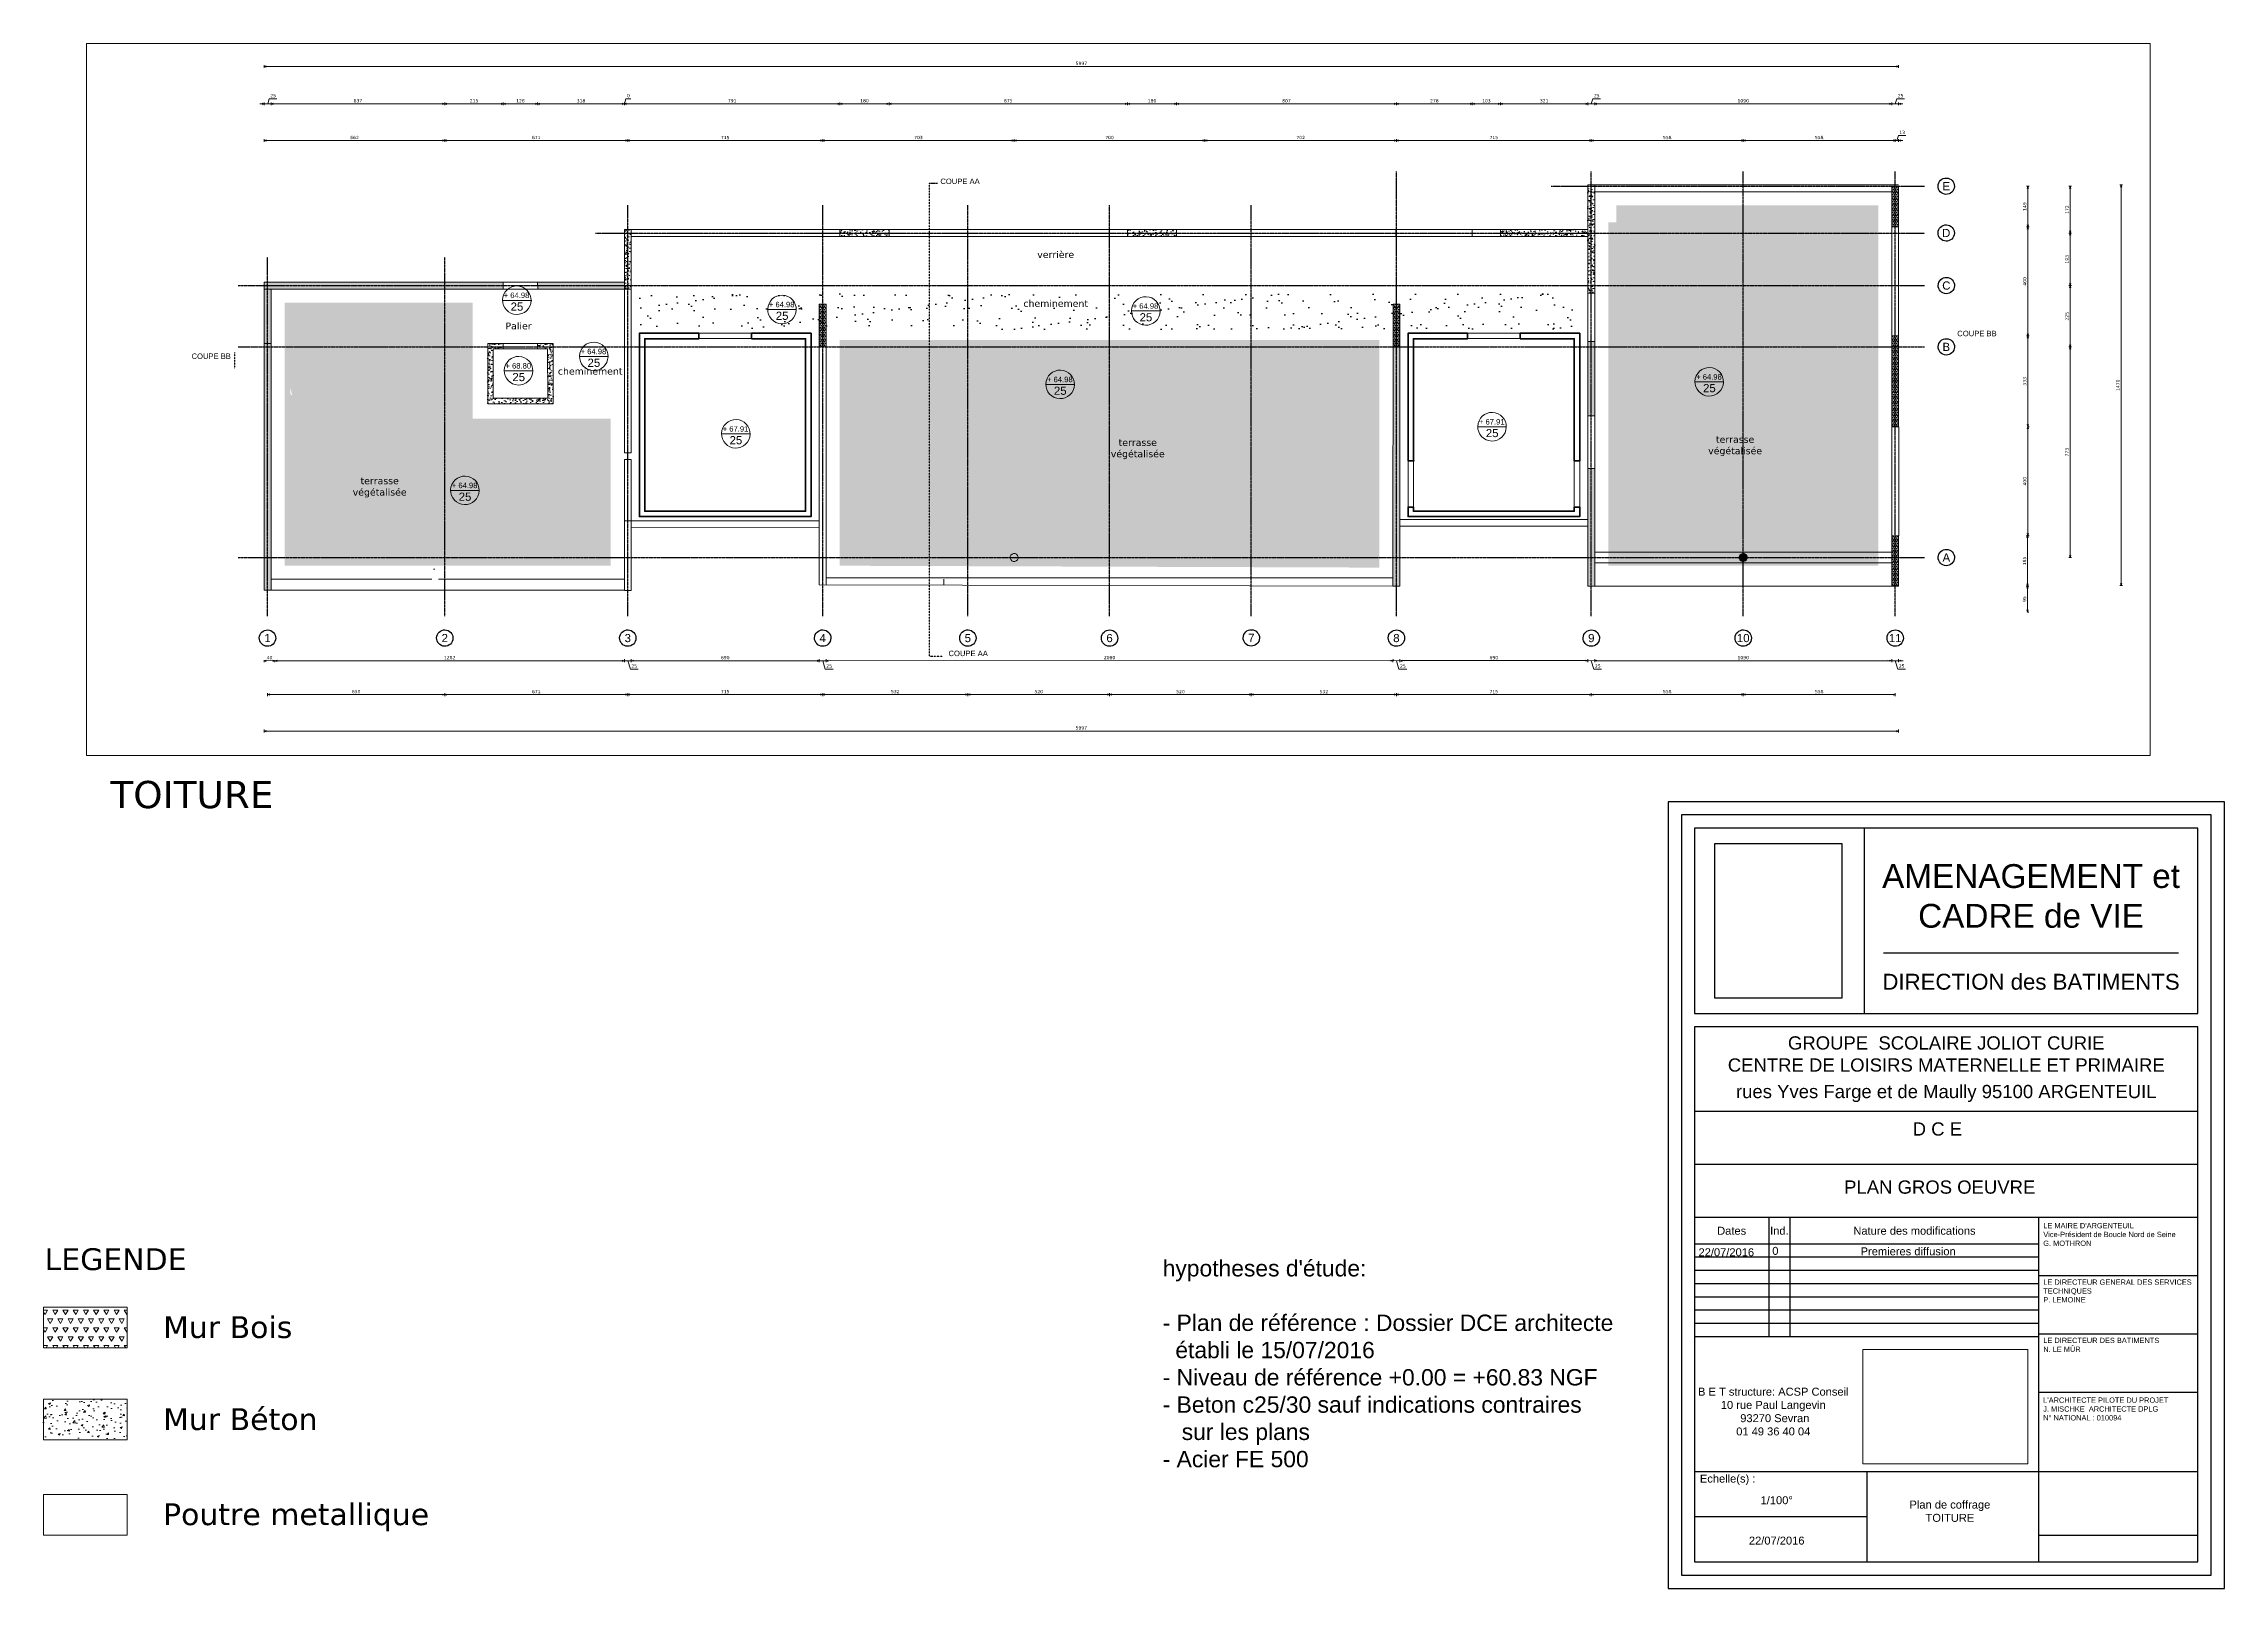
# Paper-space layout 'PALN GO 04' of a CAD drawing. Header units: metres. Extents: x -1392 to 831, y 2 to 657.
# Drawn here: x 31 to 831, y 2 to 569 of the extents above; entities outside this region: 1.
# The model-space entities are those that its viewports show. They can reach past a viewport. Long polylines and large blocks are cut down to what shows.
import ezdxf
from ezdxf.enums import TextEntityAlignment as Align

# ---------------------------------------------------------------- set-up
doc = ezdxf.new("R2010")
doc.units = ezdxf.units.M
doc.header["$MEASUREMENT"] = 0
doc.header["$PDMODE"] = 3
doc.header["$PDSIZE"] = 0.1
doc.linetypes.add('01', pattern=[0.15, 0.1, -0.05])
doc.linetypes.add('AXES2', pattern=[1.125, 0.75, -0.125, 0.125, -0.125])
for name, color, linetype, lineweight in [('-Cartouche', 7, 'Continuous', 25), ('01-BETON-0.40', 4, 'Continuous', 40), ('ACSP - Bois', 47, 'Continuous', 18), ('ACSP - Béton', 252, 'Continuous', 18), ('ACSP - Cotes', 7, 'Continuous', 18), ('ACSP - Dalle', 250, 'Continuous', 18), ('ACSP - Trémie', 7, 'Continuous', 18)]:
    doc.layers.add(name, color=color, linetype=linetype, lineweight=lineweight)
for name, color, linetype in [('00-AXE-0.00', 14, 'AXES2'), ('04-VEGET2-0.15', 80, 'Continuous'), ('06-TXT-DIVERS-0.20', 70, 'Continuous')]:
    doc.layers.add(name, color=color, linetype=linetype)
doc.styles.add('ARIAL', font='arial.ttf')
doc.styles.add('COT', font='verdana.ttf')
doc.styles.add('locaux 100', font='verdana.ttf', dxfattribs={"height": 0.22})
doc.styles.get("Standard").update_dxf_attribs({"font": 'arial.ttf'})
doc.dimstyles.new('COT50', dxfattribs={"dimtxt": 0.12, "dimasz": 0.08, "dimexe": 0.05, "dimexo": 0, "dimgap": 0.05, "dimtad": 1, "dimdec": 0, "dimlfac": 100, "dimzin": 0, "dimdsep": 46, "dimtxsty": 'COT', "dimblk": 'OPEN30', "dimcen": 0.04, "dimdle": 0.05, "dimclrd": 256, "dimclre": 256, "dimclrt": 6, "dimadec": 0, "dimazin": 0, "dimtm": 1e-09, "dimtfac": 1, "dimtdec": 0, "dimtmove": 1, "dimatfit": 0, "dimldrblk": 'OPEN30', "dimfxl": 0.05, "dimfxlon": 1, "dimtolj": 1, "dimtzin": 0, "dimlwd": -1, "dimlwe": -1, "dimarcsym": 0})
picture_1 = doc.add_image_def('image3.jpg', size_in_pixel=(850, 1036))
picture_2 = doc.add_image_def('image2.jpg', size_in_pixel=(306, 212))
picture_3 = doc.add_image_def('image1.jpg', size_in_pixel=(850, 1036))
pattern_1 = [(163.12127, (596202.22875, 139600.27055), (-0.054743143, -0.05126586), [0.0375, -0.0375]), (223.12127, (596202.22875, 139600.27055), (0.017025965, -0.073041882), [0.0375, -0.0375]), (103.12127, (596202.20138, 139600.244915), (-0.071769108, 0.021776023), [0.0375, -0.0375])]
pattern_2 = [(153.12127, (596202.22875, 139600.27055), (-0.0406854, 0.28511173), [0.03, -0.33]), (98.12127, (596202.22875, 139600.27055), (-0.28042215, -0.12235443), [0.024, -0.264]), (203.57267, (596202.22536, 139600.2943), (-0.32110742, 0.16275755), [0.0254961, -0.28045684]), (149.30547, (596202.15084, 139600.2524), (-0.03243194, 0.4307809), [0.045, -0.495]), (199.75687, (596202.14814, 139600.2883), (-0.4643463, 0.2756492), [0.0382441, -0.4206852]), (94.30547, (596202.15084, 139600.2524), (-0.4643465, 0.2756488), [0.036, -0.396]), (124.12127, (596202.16124, 139600.29588), (0.10264065, 0.269089), [0.03, -0.33]), (69.12127, (596202.16124, 139600.29588), (-0.30458135, 0.02893776), [0.024, -0.264]), (174.57267, (596202.1698, 139600.3183), (-0.20194046, 0.29802693), [0.0254961, -0.28045684]), (140.62127, (596202.22875, 139600.27055), (-0.13078521, -0.02549152), [0, -0.2608, 0, -0.268, 0, -0.265]), (110.62127, (596202.22875, 139600.27055), (-0.1775338, 0.06666589), [0, -0.1528, 0, -0.2548, 0, -0.101]), (70.62127, (596202.249, 139600.18368), (-0.039687424, 0.21000221), [0, -0.1, 0, -0.312, 0, -0.414]), (60.62127, (596202.25808, 139600.14472), (-0.09195287, 0.21809403), [0, -0.13, 0, -0.2072, 0, -0.294])]
pattern_3 = [(90, (-14.11878, -2.9), (-0.1767767, 0.1767767), [0.046875, -0.3066784]), (45, (-14.11878, -2.9), (-0.1767767, 0.1767767), [0.046875, -0.203125]), (135, (-14.11878, -2.9), (-0.1767767, -0.1767767), [0.046875, -0.203125])]

# ---------------------------------------------------------------- blocks, each defined once
blk = doc.blocks.new('_Open30')
at = {"color": 0, "linetype": 'ByBlock', "lineweight": -2}
for p, q in [((-1, 0.3), (0, 0)), ((0, 0), (-1, -0.3)), ((0, 0), (-1, 0))]:
    blk.add_line(p, q, dxfattribs=at)
blk = doc.blocks.new('*D1034')
at = {"layer": 'ACSP - Cotes', "transparency": 16777216}
for p, q in [((596096.029, 139670.647), (596096.097, 139670.663)), ((596096.121, 139670.34), (596096.067, 139670.574)), ((596096.12, 139670.258), (596096.188, 139670.274))]:
    blk.add_line(p, q, dxfattribs=at)
at = {"layer": 'Defpoints', "color": 0, "transparency": 16777216}
for p in [(596096.029, 139670.647), (596096.049, 139670.652), (596096.12, 139670.258)]:
    blk.add_point(p, dxfattribs=at)
at = {"layer": 'ACSP - Cotes', "transparency": 16777216, "xscale": 0.08, "yscale": 0.08, "zscale": 0.08}
for p, rotation in [((596096.049, 139670.652), 103.1212703830424), ((596096.14, 139670.262), 283.1212703830424)]:
    blk.add_blockref('_Open30', p, dxfattribs=dict(at, rotation=rotation))
at = {"layer": 'ACSP - Cotes', "color": 6, "transparency": 16777216, "insert": (596095.985, 139670.431), "char_height": 0.12, "attachment_point": 5, "rotation": 103.12127, "style": 'COT'}
blk.add_mtext('\\A1;40', dxfattribs=at)
blk = doc.blocks.new('*D1035')
at = {"layer": 'ACSP - Cotes', "transparency": 16777216}
for p, q in [((596093.09, 139683.125), (596093.187, 139683.147)), ((596096.031, 139670.73), (596093.157, 139683.058)), ((596096.029, 139670.647), (596096.097, 139670.663))]:
    blk.add_line(p, q, dxfattribs=at)
at = {"layer": 'Defpoints', "color": 0, "transparency": 16777216}
for p in [(596093.139, 139683.136), (596088.684, 139682.098), (596096.029, 139670.647)]:
    blk.add_point(p, dxfattribs=at)
at = {"layer": 'ACSP - Cotes', "transparency": 16777216, "xscale": 0.08, "yscale": 0.08, "zscale": 0.08}
for p, rotation in [((596093.139, 139683.136), 103.121270232965), ((596096.049, 139670.652), 283.121270232965)]:
    blk.add_blockref('_Open30', p, dxfattribs=dict(at, rotation=rotation))
at = {"layer": 'ACSP - Cotes', "color": 6, "transparency": 16777216, "insert": (596094.484, 139676.868), "char_height": 0.12, "attachment_point": 5, "rotation": 103.12127, "style": 'COT'}
blk.add_mtext('\\A1;1282', dxfattribs=at)
blk = doc.blocks.new('*D1036')
at = {"layer": 'ACSP - Cotes', "transparency": 16777216}
for p, q in [((596093.033, 139683.368), (596093.131, 139683.391)), ((596093.064, 139683.457), (596093.046, 139683.535)), ((596093.139, 139683.136), (596093.082, 139683.379)), ((596093.139, 139683.136), (596093.082, 139683.379)), ((596093.11, 139683.258), (596093.393, 139683.42)), ((596093.393, 139683.42), (596093.329, 139683.698)), ((596093.09, 139683.125), (596093.187, 139683.147)), ((596093.157, 139683.058), (596093.175, 139682.98))]:
    blk.add_line(p, q, dxfattribs=at)
at = {"layer": 'Defpoints', "color": 0, "transparency": 16777216}
for p in [(596093.082, 139683.379), (596088.627, 139682.341), (596088.684, 139682.098)]:
    blk.add_point(p, dxfattribs=at)
at = {"layer": 'ACSP - Cotes', "transparency": 16777216, "xscale": 0.08, "yscale": 0.08, "zscale": 0.08}
for p, rotation in [((596093.082, 139683.379), 283.121270232965), ((596093.139, 139683.136), 103.121270232965)]:
    blk.add_blockref('_Open30', p, dxfattribs=dict(at, rotation=rotation))
at = {"layer": 'ACSP - Cotes', "color": 6, "transparency": 16777216, "insert": (596093.251, 139683.533), "char_height": 0.12, "attachment_point": 5, "rotation": 103.12127, "style": 'COT'}
blk.add_mtext('\\A1;25', dxfattribs=at)
blk = doc.blocks.new('*D1037')
at = {"layer": 'ACSP - Cotes', "transparency": 16777216}
for p, q in [((596091.467, 139690.088), (596091.564, 139690.111)), ((596093.064, 139683.457), (596091.534, 139690.021)), ((596093.033, 139683.368), (596093.131, 139683.391))]:
    blk.add_line(p, q, dxfattribs=at)
at = {"layer": 'Defpoints', "color": 0, "transparency": 16777216}
for p in [(596091.516, 139690.099), (596087.012, 139689.049), (596088.627, 139682.341)]:
    blk.add_point(p, dxfattribs=at)
at = {"layer": 'ACSP - Cotes', "transparency": 16777216, "xscale": 0.08, "yscale": 0.08, "zscale": 0.08}
for p, rotation in [((596091.516, 139690.099), 103.121270232965), ((596093.082, 139683.379), 283.121270232965)]:
    blk.add_blockref('_Open30', p, dxfattribs=dict(at, rotation=rotation))
at = {"layer": 'ACSP - Cotes', "color": 6, "transparency": 16777216, "insert": (596092.189, 139686.714), "char_height": 0.12, "attachment_point": 5, "rotation": 103.12127, "style": 'COT'}
blk.add_mtext('\\A1;690', dxfattribs=at)
blk = doc.blocks.new('*D1038')
at = {"layer": 'ACSP - Cotes', "transparency": 16777216}
for p, q in [((596091.441, 139690.421), (596091.422, 139690.499)), ((596091.77, 139690.383), (596091.705, 139690.661)), ((596091.41, 139690.331), (596091.507, 139690.354)), ((596091.516, 139690.099), (596091.459, 139690.343)), ((596091.516, 139690.099), (596091.459, 139690.343)), ((596091.467, 139690.088), (596091.564, 139690.111)), ((596091.487, 139690.221), (596091.77, 139690.383)), ((596091.534, 139690.021), (596091.552, 139689.943))]:
    blk.add_line(p, q, dxfattribs=at)
at = {"layer": 'Defpoints', "color": 0, "transparency": 16777216}
for p in [(596091.459, 139690.343), (596086.956, 139689.293), (596087.012, 139689.049)]:
    blk.add_point(p, dxfattribs=at)
at = {"layer": 'ACSP - Cotes', "transparency": 16777216, "xscale": 0.08, "yscale": 0.08, "zscale": 0.08}
for p, rotation in [((596091.459, 139690.343), 283.121270232965), ((596091.516, 139690.099), 103.121270232965)]:
    blk.add_blockref('_Open30', p, dxfattribs=dict(at, rotation=rotation))
at = {"layer": 'ACSP - Cotes', "color": 6, "transparency": 16777216, "insert": (596091.628, 139690.497), "char_height": 0.12, "attachment_point": 5, "rotation": 103.12127, "style": 'COT'}
blk.add_mtext('\\A1;25', dxfattribs=at)
blk = doc.blocks.new('*D1039')
at = {"layer": 'ACSP - Cotes', "transparency": 16777216}
for p, q in [((596086.689, 139710.587), (596086.786, 139710.609)), ((596091.441, 139690.421), (596086.755, 139710.52)), ((596091.41, 139690.331), (596091.507, 139690.354))]:
    blk.add_line(p, q, dxfattribs=at)
at = {"layer": 'Defpoints', "color": 0, "transparency": 16777216}
for p in [(596086.737, 139710.598), (596082.283, 139709.56), (596086.955, 139689.293)]:
    blk.add_point(p, dxfattribs=at)
at = {"layer": 'ACSP - Cotes', "transparency": 16777216, "xscale": 0.08, "yscale": 0.08, "zscale": 0.08}
for p, rotation in [((596086.737, 139710.598), 103.121270232965), ((596091.459, 139690.343), 283.121270232965)]:
    blk.add_blockref('_Open30', p, dxfattribs=dict(at, rotation=rotation))
at = {"layer": 'ACSP - Cotes', "color": 6, "transparency": 16777216, "insert": (596088.988, 139700.445), "char_height": 0.12, "attachment_point": 5, "rotation": 103.12127, "style": 'COT'}
blk.add_mtext('\\A1;2080', dxfattribs=at)
blk = doc.blocks.new('*D1060')
at = {"layer": 'ACSP - Cotes', "transparency": 16777216}
for p, q in [((596086.632, 139710.83), (596086.729, 139710.853)), ((596086.662, 139710.919), (596086.644, 139710.997)), ((596086.737, 139710.598), (596086.681, 139710.842)), ((596086.737, 139710.598), (596086.681, 139710.842)), ((596086.689, 139710.587), (596086.786, 139710.609)), ((596086.709, 139710.72), (596086.992, 139710.882)), ((596086.755, 139710.52), (596086.774, 139710.442)), ((596086.992, 139710.882), (596086.927, 139711.16))]:
    blk.add_line(p, q, dxfattribs=at)
at = {"layer": 'Defpoints', "color": 0, "transparency": 16777216}
for p in [(596086.681, 139710.842), (596082.226, 139709.803), (596082.283, 139709.56)]:
    blk.add_point(p, dxfattribs=at)
at = {"layer": 'ACSP - Cotes', "transparency": 16777216, "xscale": 0.08, "yscale": 0.08, "zscale": 0.08}
for p, rotation in [((596086.681, 139710.842), 283.121270232965), ((596086.737, 139710.598), 103.121270232965)]:
    blk.add_blockref('_Open30', p, dxfattribs=dict(at, rotation=rotation))
at = {"layer": 'ACSP - Cotes', "color": 6, "transparency": 16777216, "insert": (596086.85, 139710.995), "char_height": 0.12, "attachment_point": 5, "rotation": 103.12127, "style": 'COT'}
blk.add_mtext('\\A1;25', dxfattribs=at)
blk = doc.blocks.new('*D1061')
at = {"layer": 'ACSP - Cotes', "transparency": 16777216}
for p, q in [((596085.065, 139717.55), (596085.163, 139717.573)), ((596086.662, 139710.919), (596085.132, 139717.483)), ((596086.632, 139710.83), (596086.729, 139710.853))]:
    blk.add_line(p, q, dxfattribs=at)
at = {"layer": 'Defpoints', "color": 0, "transparency": 16777216}
for p in [(596085.114, 139717.561), (596080.66, 139716.523), (596082.226, 139709.803)]:
    blk.add_point(p, dxfattribs=at)
at = {"layer": 'ACSP - Cotes', "transparency": 16777216, "xscale": 0.08, "yscale": 0.08, "zscale": 0.08}
for p, rotation in [((596085.114, 139717.561), 103.121270232965), ((596086.681, 139710.842), 283.121270232965)]:
    blk.add_blockref('_Open30', p, dxfattribs=dict(at, rotation=rotation))
at = {"layer": 'ACSP - Cotes', "color": 6, "transparency": 16777216, "insert": (596085.788, 139714.176), "char_height": 0.12, "attachment_point": 5, "rotation": 103.12127, "style": 'COT'}
blk.add_mtext('\\A1;690', dxfattribs=at)
blk = doc.blocks.new('*D1062')
at = {"layer": 'ACSP - Cotes', "transparency": 16777216}
for p, q in [((596085.009, 139717.794), (596085.106, 139717.816)), ((596085.039, 139717.883), (596085.021, 139717.961)), ((596085.114, 139717.561), (596085.057, 139717.805)), ((596085.114, 139717.561), (596085.057, 139717.805)), ((596085.086, 139717.683), (596085.369, 139717.845)), ((596085.369, 139717.845), (596085.304, 139718.123)), ((596085.065, 139717.55), (596085.163, 139717.573)), ((596085.132, 139717.483), (596085.15, 139717.406))]:
    blk.add_line(p, q, dxfattribs=at)
at = {"layer": 'Defpoints', "color": 0, "transparency": 16777216}
for p in [(596085.057, 139717.805), (596080.603, 139716.767), (596080.66, 139716.523)]:
    blk.add_point(p, dxfattribs=at)
at = {"layer": 'ACSP - Cotes', "transparency": 16777216, "xscale": 0.08, "yscale": 0.08, "zscale": 0.08}
for p, rotation in [((596085.057, 139717.805), 283.121270232965), ((596085.114, 139717.561), 103.121270232965)]:
    blk.add_blockref('_Open30', p, dxfattribs=dict(at, rotation=rotation))
at = {"layer": 'ACSP - Cotes', "color": 6, "transparency": 16777216, "insert": (596085.227, 139717.959), "char_height": 0.12, "attachment_point": 5, "rotation": 103.12127, "style": 'COT'}
blk.add_mtext('\\A1;25', dxfattribs=at)
blk = doc.blocks.new('*D1063')
at = {"layer": 'ACSP - Cotes', "transparency": 16777216}
for p, q in [((596082.534, 139728.409), (596082.632, 139728.432)), ((596085.039, 139717.883), (596082.601, 139728.342)), ((596085.009, 139717.794), (596085.106, 139717.816))]:
    blk.add_line(p, q, dxfattribs=at)
at = {"layer": 'Defpoints', "color": 0, "transparency": 16777216}
for p in [(596082.583, 139728.42), (596078.128, 139727.382), (596080.603, 139716.767)]:
    blk.add_point(p, dxfattribs=at)
at = {"layer": 'ACSP - Cotes', "transparency": 16777216, "xscale": 0.08, "yscale": 0.08, "zscale": 0.08}
for p, rotation in [((596082.583, 139728.42), 103.121270232965), ((596085.057, 139717.805), 283.121270232965)]:
    blk.add_blockref('_Open30', p, dxfattribs=dict(at, rotation=rotation))
at = {"layer": 'ACSP - Cotes', "color": 6, "transparency": 16777216, "insert": (596083.711, 139723.087), "char_height": 0.12, "attachment_point": 5, "rotation": 103.12127, "style": 'COT'}
blk.add_mtext('\\A1;1090', dxfattribs=at)
blk = doc.blocks.new('*D1064')
at = {"layer": 'ACSP - Cotes', "transparency": 16777216}
for p, q in [((596082.838, 139728.704), (596082.773, 139728.982)), ((596082.477, 139728.652), (596082.575, 139728.675)), ((596082.508, 139728.742), (596082.49, 139728.82)), ((596082.583, 139728.42), (596082.526, 139728.664)), ((596082.583, 139728.42), (596082.526, 139728.664)), ((596082.534, 139728.409), (596082.632, 139728.432)), ((596082.555, 139728.542), (596082.838, 139728.704)), ((596082.601, 139728.342), (596082.619, 139728.264))]:
    blk.add_line(p, q, dxfattribs=at)
at = {"layer": 'Defpoints', "color": 0, "transparency": 16777216}
for p in [(596082.526, 139728.664), (596078.072, 139727.625), (596078.128, 139727.382)]:
    blk.add_point(p, dxfattribs=at)
at = {"layer": 'ACSP - Cotes', "transparency": 16777216, "xscale": 0.08, "yscale": 0.08, "zscale": 0.08}
for p, rotation in [((596082.526, 139728.664), 283.121270232965), ((596082.583, 139728.42), 103.121270232965)]:
    blk.add_blockref('_Open30', p, dxfattribs=dict(at, rotation=rotation))
at = {"layer": 'ACSP - Cotes', "color": 6, "transparency": 16777216, "insert": (596082.696, 139728.818), "char_height": 0.12, "attachment_point": 5, "rotation": 103.12127, "style": 'COT'}
blk.add_mtext('\\A1;25', dxfattribs=at)
blk = doc.blocks.new('*D1040')
at = {"layer": 'ACSP - Cotes', "transparency": 16777216}
for p, q in [((596079.714, 139732.866), (596079.702, 139732.915)), ((596078.789, 139732.651), (596078.777, 139732.699)), ((596079.636, 139732.848), (596078.867, 139732.669))]:
    blk.add_line(p, q, dxfattribs=at)
at = {"layer": 'Defpoints', "color": 0, "transparency": 16777216}
for p in [(596078.789, 139732.651), (596078.789, 139732.651), (596079.714, 139732.866)]:
    blk.add_point(p, dxfattribs=at)
at = {"layer": 'ACSP - Cotes', "transparency": 16777216, "xscale": 0.08, "yscale": 0.08, "zscale": 0.08}
for p, rotation in [((596079.714, 139732.866), 13.12127038304243), ((596078.789, 139732.651), 193.1212703830424)]:
    blk.add_blockref('_Open30', p, dxfattribs=dict(at, rotation=rotation))
at = {"layer": 'ACSP - Cotes', "color": 6, "transparency": 16777216, "insert": (596079.277, 139732.649), "char_height": 0.12, "attachment_point": 5, "rotation": 193.12127, "style": 'COT'}
blk.add_mtext('\\A1;95', dxfattribs=at)
blk = doc.blocks.new('*D1041')
at = {"layer": 'ACSP - Cotes', "transparency": 16777216}
for p, q in [((596076.998, 139732.182), (596076.976, 139732.279)), ((596078.711, 139732.632), (596077.065, 139732.249)), ((596078.789, 139732.651), (596078.8, 139732.602))]:
    blk.add_line(p, q, dxfattribs=at)
at = {"layer": 'Defpoints', "color": 0, "transparency": 16777216}
for p in [(596076.987, 139732.231), (596078.789, 139732.651), (596078.061, 139727.623)]:
    blk.add_point(p, dxfattribs=at)
at = {"layer": 'ACSP - Cotes', "transparency": 16777216, "xscale": 0.08, "yscale": 0.08, "zscale": 0.08}
for p, rotation in [((596076.987, 139732.231), 193.1212703830424), ((596078.789, 139732.651), 13.12127038304243)]:
    blk.add_blockref('_Open30', p, dxfattribs=dict(at, rotation=rotation))
at = {"layer": 'ACSP - Cotes', "color": 6, "transparency": 16777216, "insert": (596077.913, 139732.331), "char_height": 0.12, "attachment_point": 5, "rotation": 193.12127, "style": 'COT'}
blk.add_mtext('\\A1;185', dxfattribs=at)
blk = doc.blocks.new('*D1042')
at = {"layer": 'ACSP - Cotes', "transparency": 16777216}
for p, q in [((596061.247, 139723.704), (596061.345, 139723.726)), ((596074.891, 139665.391), (596061.314, 139723.637)), ((596074.86, 139665.302), (596074.958, 139665.325))]:
    blk.add_line(p, q, dxfattribs=at)
at = {"layer": 'Defpoints', "color": 0, "transparency": 16777216}
for p in [(596061.15, 139723.681), (596061.296, 139723.715), (596074.763, 139665.279)]:
    blk.add_point(p, dxfattribs=at)
at = {"layer": 'ACSP - Cotes', "transparency": 16777216, "xscale": 0.08, "yscale": 0.08, "zscale": 0.08}
for p, rotation in [((596061.296, 139723.715), 103.1212703830424), ((596074.909, 139665.314), 283.1212703830424)]:
    blk.add_blockref('_Open30', p, dxfattribs=dict(at, rotation=rotation))
at = {"layer": 'ACSP - Cotes', "color": 6, "transparency": 16777216, "insert": (596067.993, 139694.489), "char_height": 0.12, "attachment_point": 5, "rotation": 103.12127, "style": 'COT'}
blk.add_mtext('\\A1;5997', dxfattribs=at)
blk = doc.blocks.new('*D1043')
at = {"layer": 'ACSP - Cotes', "transparency": 16777216}
for p, q in [((596084.991, 139729.238), (596085.088, 139729.261)), ((596098.635, 139670.926), (596085.058, 139729.172)), ((596098.604, 139670.837), (596098.702, 139670.86))]:
    blk.add_line(p, q, dxfattribs=at)
at = {"layer": 'Defpoints', "color": 0, "transparency": 16777216}
for p in [(596084.581, 139729.143), (596085.04, 139729.25), (596098.194, 139670.741)]:
    blk.add_point(p, dxfattribs=at)
at = {"layer": 'ACSP - Cotes', "transparency": 16777216, "xscale": 0.08, "yscale": 0.08, "zscale": 0.08}
for p, rotation in [((596085.04, 139729.25), 103.1212703830424), ((596098.653, 139670.848), 283.1212703830424)]:
    blk.add_blockref('_Open30', p, dxfattribs=dict(at, rotation=rotation))
at = {"layer": 'ACSP - Cotes', "color": 6, "transparency": 16777216, "insert": (596091.737, 139700.023), "char_height": 0.12, "attachment_point": 5, "rotation": 103.12127, "style": 'COT'}
blk.add_mtext('\\A1;5997', dxfattribs=at)
blk = doc.blocks.new('*D1044')
at = {"layer": 'ACSP - Cotes', "transparency": 16777216}
for p, q in [((596076.908, 139732.218), (596073.168, 139731.346)), ((596076.987, 139732.231), (596076.974, 139732.285)), ((596073.091, 139731.323), (596073.079, 139731.377))]:
    blk.add_line(p, q, dxfattribs=at)
at = {"layer": 'Defpoints', "color": 0, "transparency": 16777216}
for p in [(596076.987, 139732.231), (596073.09, 139731.328), (596073.091, 139731.323)]:
    blk.add_point(p, dxfattribs=at)
at = {"layer": 'ACSP - Cotes', "transparency": 16777216, "xscale": 0.08, "yscale": 0.08, "zscale": 0.08}
for p, rotation in [((596076.986, 139732.236), 13.12127037986355), ((596073.09, 139731.328), 193.1212703798636)]:
    blk.add_blockref('_Open30', p, dxfattribs=dict(at, rotation=rotation))
at = {"layer": 'ACSP - Cotes', "color": 6, "transparency": 16777216, "insert": (596075.063, 139731.673), "char_height": 0.12, "attachment_point": 5, "rotation": 193.12127, "style": 'COT'}
blk.add_mtext('\\A1;400', dxfattribs=at)
blk = doc.blocks.new('*D1065')
at = {"layer": 'ACSP - Cotes', "transparency": 16777216}
for p, q in [((596073.012, 139731.31), (596069.925, 139730.59)), ((596073.091, 139731.323), (596073.079, 139731.377)), ((596069.858, 139730.524), (596069.836, 139730.621))]:
    blk.add_line(p, q, dxfattribs=at)
at = {"layer": 'Defpoints', "color": 0, "transparency": 16777216}
for p in [(596073.091, 139731.323), (596069.847, 139730.572), (596070.922, 139725.959)]:
    blk.add_point(p, dxfattribs=at)
at = {"layer": 'ACSP - Cotes', "transparency": 16777216, "xscale": 0.08, "yscale": 0.08, "zscale": 0.08}
for p, rotation in [((596073.09, 139731.328), 13.12127037986355), ((596069.847, 139730.572), 193.1212703798636)]:
    blk.add_blockref('_Open30', p, dxfattribs=dict(at, rotation=rotation))
at = {"layer": 'ACSP - Cotes', "color": 6, "transparency": 16777216, "insert": (596071.494, 139730.841), "char_height": 0.12, "attachment_point": 5, "rotation": 193.12127, "style": 'COT'}
blk.add_mtext('\\A1;333', dxfattribs=at)
blk = doc.blocks.new('*D1066')
at = {"layer": 'ACSP - Cotes', "transparency": 16777216}
for p, q in [((596069.769, 139730.554), (596066.029, 139729.682)), ((596069.858, 139730.524), (596069.836, 139730.621)), ((596065.963, 139729.615), (596065.94, 139729.713))]:
    blk.add_line(p, q, dxfattribs=at)
at = {"layer": 'Defpoints', "color": 0, "transparency": 16777216}
for p in [(596065.951, 139729.664), (596070.922, 139725.959), (596067.027, 139725.051)]:
    blk.add_point(p, dxfattribs=at)
at = {"layer": 'ACSP - Cotes', "transparency": 16777216, "xscale": 0.08, "yscale": 0.08, "zscale": 0.08}
for p, rotation in [((596069.847, 139730.572), 13.12127037986355), ((596065.951, 139729.664), 193.1212703798636)]:
    blk.add_blockref('_Open30', p, dxfattribs=dict(at, rotation=rotation))
at = {"layer": 'ACSP - Cotes', "color": 6, "transparency": 16777216, "insert": (596067.925, 139730.009), "char_height": 0.12, "attachment_point": 5, "rotation": 193.12127, "style": 'COT'}
blk.add_mtext('\\A1;400', dxfattribs=at)
blk = doc.blocks.new('*D1067')
at = {"layer": 'ACSP - Cotes', "transparency": 16777216}
for p, q in [((596065.963, 139729.615), (596065.94, 139729.713)), ((596064.508, 139729.276), (596064.486, 139729.374)), ((596065.874, 139729.646), (596064.575, 139729.343))]:
    blk.add_line(p, q, dxfattribs=at)
at = {"layer": 'Defpoints', "color": 0, "transparency": 16777216}
for p in [(596064.497, 139729.325), (596067.027, 139725.051), (596065.572, 139724.712)]:
    blk.add_point(p, dxfattribs=at)
at = {"layer": 'ACSP - Cotes', "transparency": 16777216, "xscale": 0.08, "yscale": 0.08, "zscale": 0.08}
for p, rotation in [((596065.951, 139729.664), 13.12127037986355), ((596064.497, 139729.325), 193.1212703798636)]:
    blk.add_blockref('_Open30', p, dxfattribs=dict(at, rotation=rotation))
at = {"layer": 'ACSP - Cotes', "color": 6, "transparency": 16777216, "insert": (596065.25, 139729.385), "char_height": 0.12, "attachment_point": 5, "rotation": 193.12127, "style": 'COT'}
blk.add_mtext('\\A1;149', dxfattribs=at)
blk = doc.blocks.new('*D1045')
at = {"layer": 'ACSP - Cotes', "transparency": 16777216}
for p, q in [((596076.017, 139665.765), (596075.953, 139666.043)), ((596076.213, 139665.753), (596076.017, 139665.765)), ((596076.233, 139665.886), (596076.136, 139665.863)), ((596076.166, 139665.953), (596076.148, 139666.031)), ((596076.241, 139665.631), (596076.184, 139665.875)), ((596076.241, 139665.631), (596076.184, 139665.875)), ((596076.29, 139665.643), (596076.192, 139665.62)), ((596076.259, 139665.553), (596076.277, 139665.475))]:
    blk.add_line(p, q, dxfattribs=at)
at = {"layer": 'Defpoints', "color": 0, "transparency": 16777216}
for p in [(596076.184, 139665.875), (596076.296, 139665.901), (596076.353, 139665.657)]:
    blk.add_point(p, dxfattribs=at)
at = {"layer": 'ACSP - Cotes', "transparency": 16777216, "xscale": 0.08, "yscale": 0.08, "zscale": 0.08}
for p, rotation in [((596076.184, 139665.875), 283.1212703798636), ((596076.241, 139665.631), 103.1212703798635)]:
    blk.add_blockref('_Open30', p, dxfattribs=dict(at, rotation=rotation))
at = {"layer": 'ACSP - Cotes', "color": 6, "transparency": 16777216, "insert": (596075.875, 139665.879), "char_height": 0.12, "attachment_point": 5, "rotation": 103.12127, "style": 'COT'}
blk.add_mtext('\\A1;25', dxfattribs=at)
blk = doc.blocks.new('*D1046')
at = {"layer": 'ACSP - Cotes', "transparency": 16777216}
for p, q in [((596074.787, 139672.092), (596074.689, 139672.069)), ((596076.166, 139665.953), (596074.756, 139672.003)), ((596076.233, 139665.886), (596076.136, 139665.863))]:
    blk.add_line(p, q, dxfattribs=at)
at = {"layer": 'Defpoints', "color": 0, "transparency": 16777216}
for p in [(596083.02, 139674.011), (596074.738, 139672.081), (596076.296, 139665.901)]:
    blk.add_point(p, dxfattribs=at)
at = {"layer": 'ACSP - Cotes', "transparency": 16777216, "xscale": 0.08, "yscale": 0.08, "zscale": 0.08}
for p, rotation in [((596074.738, 139672.081), 103.1212704065441), ((596076.184, 139665.875), 283.1212704065441)]:
    blk.add_blockref('_Open30', p, dxfattribs=dict(at, rotation=rotation))
at = {"layer": 'ACSP - Cotes', "color": 6, "transparency": 16777216, "insert": (596075.352, 139668.952), "char_height": 0.12, "attachment_point": 5, "rotation": 103.12127, "style": 'COT'}
blk.add_mtext('\\A1;637', dxfattribs=at)
blk = doc.blocks.new('*D1068')
at = {"layer": 'ACSP - Cotes', "transparency": 16777216}
for p, q in [((596074.299, 139674.184), (596074.202, 139674.161)), ((596074.72, 139672.159), (596074.268, 139674.094)), ((596074.787, 139672.092), (596074.689, 139672.069))]:
    blk.add_line(p, q, dxfattribs=at)
at = {"layer": 'Defpoints', "color": 0, "transparency": 16777216}
for p in [(596082.533, 139676.103), (596074.25, 139674.172), (596083.02, 139674.011)]:
    blk.add_point(p, dxfattribs=at)
at = {"layer": 'ACSP - Cotes', "transparency": 16777216, "xscale": 0.08, "yscale": 0.08, "zscale": 0.08}
for p, rotation in [((596074.25, 139674.172), 103.1212704065441), ((596074.738, 139672.081), 283.1212704065441)]:
    blk.add_blockref('_Open30', p, dxfattribs=dict(at, rotation=rotation))
at = {"layer": 'ACSP - Cotes', "color": 6, "transparency": 16777216, "insert": (596074.384, 139673.101), "char_height": 0.12, "attachment_point": 5, "rotation": 103.12127, "style": 'COT'}
blk.add_mtext('\\A1;215', dxfattribs=at)
blk = doc.blocks.new('*D1069')
at = {"layer": 'ACSP - Cotes', "transparency": 16777216}
for p, q in [((596074.013, 139675.411), (596073.916, 139675.388)), ((596074.232, 139674.25), (596073.982, 139675.322)), ((596074.299, 139674.184), (596074.202, 139674.161))]:
    blk.add_line(p, q, dxfattribs=at)
at = {"layer": 'Defpoints', "color": 0, "transparency": 16777216}
for p in [(596082.246, 139677.33), (596082.533, 139676.103), (596073.964, 139675.399)]:
    blk.add_point(p, dxfattribs=at)
at = {"layer": 'ACSP - Cotes', "transparency": 16777216, "xscale": 0.08, "yscale": 0.08, "zscale": 0.08}
for p, rotation in [((596073.964, 139675.399), 103.1212704065441), ((596074.25, 139674.172), 283.1212704065441)]:
    blk.add_blockref('_Open30', p, dxfattribs=dict(at, rotation=rotation))
at = {"layer": 'ACSP - Cotes', "color": 6, "transparency": 16777216, "insert": (596073.998, 139674.76), "char_height": 0.12, "attachment_point": 5, "rotation": 103.12127, "style": 'COT'}
blk.add_mtext('\\A1;126', dxfattribs=at)
blk = doc.blocks.new('*D1070')
at = {"layer": 'ACSP - Cotes', "transparency": 16777216}
for p, q in [((596073.291, 139678.509), (596073.193, 139678.487)), ((596073.946, 139675.477), (596073.26, 139678.42)), ((596074.013, 139675.411), (596073.916, 139675.388))]:
    blk.add_line(p, q, dxfattribs=at)
at = {"layer": 'Defpoints', "color": 0, "transparency": 16777216}
for p in [(596081.524, 139680.429), (596073.242, 139678.498), (596082.246, 139677.33)]:
    blk.add_point(p, dxfattribs=at)
at = {"layer": 'ACSP - Cotes', "transparency": 16777216, "xscale": 0.08, "yscale": 0.08, "zscale": 0.08}
for p, rotation in [((596073.242, 139678.498), 103.1212704065441), ((596073.964, 139675.399), 283.1212704065441)]:
    blk.add_blockref('_Open30', p, dxfattribs=dict(at, rotation=rotation))
at = {"layer": 'ACSP - Cotes', "color": 6, "transparency": 16777216, "insert": (596073.493, 139676.923), "char_height": 0.12, "attachment_point": 5, "rotation": 103.12127, "style": 'COT'}
blk.add_mtext('\\A1;318', dxfattribs=at)
blk = doc.blocks.new('*D1071')
at = {"layer": 'ACSP - Cotes', "transparency": 16777216}
for p, q in [((596073.047, 139678.51), (596073.005, 139678.688)), ((596073.242, 139678.498), (596073.047, 139678.51)), ((596073.291, 139678.509), (596073.193, 139678.487)), ((596073.291, 139678.509), (596073.193, 139678.487)), ((596073.224, 139678.576), (596073.206, 139678.654)), ((596073.26, 139678.42), (596073.278, 139678.342))]:
    blk.add_line(p, q, dxfattribs=at)
at = {"layer": 'Defpoints', "color": 0, "transparency": 16777216}
for p in [(596081.524, 139680.429), (596081.768, 139680.485), (596073.242, 139678.498)]:
    blk.add_point(p, dxfattribs=at)
at = {"layer": 'ACSP - Cotes', "transparency": 16777216, "xscale": 0.08, "yscale": 0.08, "zscale": 0.08}
for rotation in [283.1212704065441, 103.1212704065441]:
    blk.add_blockref('_Open30', (596073.242, 139678.498), dxfattribs=dict(at, rotation=rotation))
at = {"layer": 'ACSP - Cotes', "color": 6, "transparency": 16777216, "insert": (596072.916, 139678.574), "char_height": 0.12, "attachment_point": 5, "rotation": 103.12127, "style": 'COT'}
blk.add_mtext('\\A1;0', dxfattribs=at)
blk = doc.blocks.new('*D1072')
at = {"layer": 'ACSP - Cotes', "transparency": 16777216}
for p, q in [((596071.495, 139686.211), (596071.398, 139686.189)), ((596073.224, 139678.576), (596071.465, 139686.122)), ((596073.291, 139678.509), (596073.193, 139678.487))]:
    blk.add_line(p, q, dxfattribs=at)
at = {"layer": 'Defpoints', "color": 0, "transparency": 16777216}
for p in [(596077.849, 139687.692), (596071.447, 139686.2), (596081.768, 139680.485)]:
    blk.add_point(p, dxfattribs=at)
at = {"layer": 'ACSP - Cotes', "transparency": 16777216, "xscale": 0.08, "yscale": 0.08, "zscale": 0.08}
for p, rotation in [((596071.447, 139686.2), 103.1212704065441), ((596073.242, 139678.498), 283.1212704065441)]:
    blk.add_blockref('_Open30', p, dxfattribs=dict(at, rotation=rotation))
at = {"layer": 'ACSP - Cotes', "color": 6, "transparency": 16777216, "insert": (596072.235, 139682.323), "char_height": 0.12, "attachment_point": 5, "rotation": 103.12127, "style": 'COT'}
blk.add_mtext('\\A1;791', dxfattribs=at)
blk = doc.blocks.new('*D1073')
at = {"layer": 'ACSP - Cotes', "transparency": 16777216}
for p, q in [((596071.087, 139687.964), (596070.989, 139687.942)), ((596071.428, 139686.278), (596071.056, 139687.875)), ((596071.495, 139686.211), (596071.398, 139686.189))]:
    blk.add_line(p, q, dxfattribs=at)
at = {"layer": 'Defpoints', "color": 0, "transparency": 16777216}
for p in [(596077.441, 139689.445), (596071.038, 139687.953), (596077.849, 139687.692)]:
    blk.add_point(p, dxfattribs=at)
at = {"layer": 'ACSP - Cotes', "transparency": 16777216, "xscale": 0.08, "yscale": 0.08, "zscale": 0.08}
for p, rotation in [((596071.038, 139687.953), 103.1212704065441), ((596071.447, 139686.2), 283.1212704065441)]:
    blk.add_blockref('_Open30', p, dxfattribs=dict(at, rotation=rotation))
at = {"layer": 'ACSP - Cotes', "color": 6, "transparency": 16777216, "insert": (596071.133, 139687.051), "char_height": 0.12, "attachment_point": 5, "rotation": 103.12127, "style": 'COT'}
blk.add_mtext('\\A1;180', dxfattribs=at)
blk = doc.blocks.new('*D1074')
at = {"layer": 'ACSP - Cotes', "transparency": 16777216}
for p, q in [((596069.1, 139696.486), (596069.003, 139696.463)), ((596071.02, 139688.031), (596069.07, 139696.397)), ((596071.087, 139687.964), (596070.989, 139687.942))]:
    blk.add_line(p, q, dxfattribs=at)
at = {"layer": 'Defpoints', "color": 0, "transparency": 16777216}
for p in [(596075.454, 139697.967), (596069.052, 139696.474), (596077.441, 139689.445)]:
    blk.add_point(p, dxfattribs=at)
at = {"layer": 'ACSP - Cotes', "transparency": 16777216, "xscale": 0.08, "yscale": 0.08, "zscale": 0.08}
for p, rotation in [((596069.052, 139696.474), 103.1212704065441), ((596071.038, 139687.953), 283.1212704065441)]:
    blk.add_blockref('_Open30', p, dxfattribs=dict(at, rotation=rotation))
at = {"layer": 'ACSP - Cotes', "color": 6, "transparency": 16777216, "insert": (596069.935, 139692.188), "char_height": 0.12, "attachment_point": 5, "rotation": 103.12127, "style": 'COT'}
blk.add_mtext('\\A1;875', dxfattribs=at)
blk = doc.blocks.new('*D1075')
at = {"layer": 'ACSP - Cotes', "transparency": 16777216}
for p, q in [((596068.692, 139698.239), (596068.594, 139698.216)), ((596069.033, 139696.552), (596068.661, 139698.15)), ((596069.1, 139696.486), (596069.003, 139696.463))]:
    blk.add_line(p, q, dxfattribs=at)
at = {"layer": 'Defpoints', "color": 0, "transparency": 16777216}
for p in [(596075.046, 139699.72), (596068.643, 139698.227), (596075.454, 139697.967)]:
    blk.add_point(p, dxfattribs=at)
at = {"layer": 'ACSP - Cotes', "transparency": 16777216, "xscale": 0.08, "yscale": 0.08, "zscale": 0.08}
for p, rotation in [((596068.643, 139698.227), 103.1212704065441), ((596069.052, 139696.474), 283.1212704065441)]:
    blk.add_blockref('_Open30', p, dxfattribs=dict(at, rotation=rotation))
at = {"layer": 'ACSP - Cotes', "color": 6, "transparency": 16777216, "insert": (596068.738, 139697.325), "char_height": 0.12, "attachment_point": 5, "rotation": 103.12127, "style": 'COT'}
blk.add_mtext('\\A1;180', dxfattribs=at)
blk = doc.blocks.new('*D1076')
at = {"layer": 'ACSP - Cotes', "transparency": 16777216}
for p, q in [((596066.861, 139706.093), (596066.763, 139706.071)), ((596068.625, 139698.305), (596066.83, 139706.004)), ((596068.692, 139698.239), (596068.594, 139698.216))]:
    blk.add_line(p, q, dxfattribs=at)
at = {"layer": 'Defpoints', "color": 0, "transparency": 16777216}
for p in [(596073.215, 139707.574), (596066.812, 139706.082), (596075.046, 139699.72)]:
    blk.add_point(p, dxfattribs=at)
at = {"layer": 'ACSP - Cotes', "transparency": 16777216, "xscale": 0.08, "yscale": 0.08, "zscale": 0.08}
for p, rotation in [((596066.812, 139706.082), 103.1212704065441), ((596068.643, 139698.227), 283.1212704065441)]:
    blk.add_blockref('_Open30', p, dxfattribs=dict(at, rotation=rotation))
at = {"layer": 'ACSP - Cotes', "color": 6, "transparency": 16777216, "insert": (596067.618, 139702.129), "char_height": 0.12, "attachment_point": 5, "rotation": 103.12127, "style": 'COT'}
blk.add_mtext('\\A1;807', dxfattribs=at)
blk = doc.blocks.new('*D1077')
at = {"layer": 'ACSP - Cotes', "transparency": 16777216}
for p, q in [((596066.229, 139708.806), (596066.131, 139708.783)), ((596066.794, 139706.16), (596066.198, 139708.716)), ((596066.861, 139706.093), (596066.763, 139706.071))]:
    blk.add_line(p, q, dxfattribs=at)
at = {"layer": 'Defpoints', "color": 0, "transparency": 16777216}
for p in [(596072.583, 139710.287), (596066.18, 139708.794), (596073.215, 139707.574)]:
    blk.add_point(p, dxfattribs=at)
at = {"layer": 'ACSP - Cotes', "transparency": 16777216, "xscale": 0.08, "yscale": 0.08, "zscale": 0.08}
for p, rotation in [((596066.18, 139708.794), 103.1212704065441), ((596066.812, 139706.082), 283.1212704065441)]:
    blk.add_blockref('_Open30', p, dxfattribs=dict(at, rotation=rotation))
at = {"layer": 'ACSP - Cotes', "color": 6, "transparency": 16777216, "insert": (596066.386, 139707.412), "char_height": 0.12, "attachment_point": 5, "rotation": 103.12127, "style": 'COT'}
blk.add_mtext('\\A1;278', dxfattribs=at)
blk = doc.blocks.new('*D1078')
at = {"layer": 'ACSP - Cotes', "transparency": 16777216}
for p, q in [((596065.995, 139709.809), (596065.897, 139709.786)), ((596066.162, 139708.872), (596065.964, 139709.719)), ((596066.229, 139708.806), (596066.131, 139708.783))]:
    blk.add_line(p, q, dxfattribs=at)
at = {"layer": 'Defpoints', "color": 0, "transparency": 16777216}
for p in [(596072.349, 139711.29), (596065.946, 139709.797), (596072.583, 139710.287)]:
    blk.add_point(p, dxfattribs=at)
at = {"layer": 'ACSP - Cotes', "transparency": 16777216, "xscale": 0.08, "yscale": 0.08, "zscale": 0.08}
for p, rotation in [((596065.946, 139709.797), 103.1212704065441), ((596066.18, 139708.794), 283.1212704065441)]:
    blk.add_blockref('_Open30', p, dxfattribs=dict(at, rotation=rotation))
at = {"layer": 'ACSP - Cotes', "color": 6, "transparency": 16777216, "insert": (596065.953, 139709.27), "char_height": 0.12, "attachment_point": 5, "rotation": 103.12127, "style": 'COT'}
blk.add_mtext('\\A1;103', dxfattribs=at)
blk = doc.blocks.new('*D1079')
at = {"layer": 'ACSP - Cotes', "transparency": 16777216}
for p, q in [((596065.266, 139712.935), (596065.169, 139712.912)), ((596065.928, 139709.875), (596065.236, 139712.846)), ((596065.995, 139709.809), (596065.897, 139709.786))]:
    blk.add_line(p, q, dxfattribs=at)
at = {"layer": 'Defpoints', "color": 0, "transparency": 16777216}
for p in [(596071.62, 139714.416), (596065.217, 139712.923), (596072.349, 139711.29)]:
    blk.add_point(p, dxfattribs=at)
at = {"layer": 'ACSP - Cotes', "transparency": 16777216, "xscale": 0.08, "yscale": 0.08, "zscale": 0.08}
for p, rotation in [((596065.217, 139712.923), 103.1212704065441), ((596065.946, 139709.797), 283.1212704065441)]:
    blk.add_blockref('_Open30', p, dxfattribs=dict(at, rotation=rotation))
at = {"layer": 'ACSP - Cotes', "color": 6, "transparency": 16777216, "insert": (596065.472, 139711.335), "char_height": 0.12, "attachment_point": 5, "rotation": 103.12127, "style": 'COT'}
blk.add_mtext('\\A1;321', dxfattribs=at)
blk = doc.blocks.new('*D1080')
at = {"layer": 'ACSP - Cotes', "transparency": 16777216}
for p, q in [((596064.994, 139713.057), (596064.929, 139713.335)), ((596065.189, 139713.045), (596064.994, 139713.057)), ((596065.209, 139713.178), (596065.112, 139713.156)), ((596065.142, 139713.245), (596065.124, 139713.323)), ((596065.217, 139712.923), (596065.161, 139713.167)), ((596065.217, 139712.923), (596065.161, 139713.167)), ((596065.266, 139712.935), (596065.169, 139712.912)), ((596065.236, 139712.846), (596065.254, 139712.768))]:
    blk.add_line(p, q, dxfattribs=at)
at = {"layer": 'Defpoints', "color": 0, "transparency": 16777216}
for p in [(596069.966, 139714.287), (596071.62, 139714.416), (596065.161, 139713.167)]:
    blk.add_point(p, dxfattribs=at)
at = {"layer": 'ACSP - Cotes', "transparency": 16777216, "xscale": 0.08, "yscale": 0.08, "zscale": 0.08}
for p, rotation in [((596065.161, 139713.167), 283.1212704065441), ((596065.217, 139712.923), 103.1212704065441)]:
    blk.add_blockref('_Open30', p, dxfattribs=dict(at, rotation=rotation))
at = {"layer": 'ACSP - Cotes', "color": 6, "transparency": 16777216, "insert": (596064.852, 139713.171), "char_height": 0.12, "attachment_point": 5, "rotation": 103.12127, "style": 'COT'}
blk.add_mtext('\\A1;25', dxfattribs=at)
blk = doc.blocks.new('*D1081')
at = {"layer": 'ACSP - Cotes', "transparency": 16777216}
for p, q in [((596062.735, 139723.794), (596062.638, 139723.771)), ((596065.142, 139713.245), (596062.704, 139723.704)), ((596065.209, 139713.178), (596065.112, 139713.156))]:
    blk.add_line(p, q, dxfattribs=at)
at = {"layer": 'Defpoints', "color": 0, "transparency": 16777216}
for p in [(596067.541, 139724.914), (596062.686, 139723.782), (596069.966, 139714.287)]:
    blk.add_point(p, dxfattribs=at)
at = {"layer": 'ACSP - Cotes', "transparency": 16777216, "xscale": 0.08, "yscale": 0.08, "zscale": 0.08}
for p, rotation in [((596062.686, 139723.782), 103.1212704065441), ((596065.161, 139713.167), 283.1212704065441)]:
    blk.add_blockref('_Open30', p, dxfattribs=dict(at, rotation=rotation))
at = {"layer": 'ACSP - Cotes', "color": 6, "transparency": 16777216, "insert": (596063.814, 139718.449), "char_height": 0.12, "attachment_point": 5, "rotation": 103.12127, "style": 'COT'}
blk.add_mtext('\\A1;1090', dxfattribs=at)
blk = doc.blocks.new('*D1082')
at = {"layer": 'ACSP - Cotes', "transparency": 16777216}
for p, q in [((596062.462, 139723.916), (596062.398, 139724.194)), ((596062.611, 139724.104), (596062.593, 139724.182)), ((596062.658, 139723.904), (596062.462, 139723.916)), ((596062.678, 139724.037), (596062.581, 139724.015)), ((596062.686, 139723.782), (596062.629, 139724.026)), ((596062.686, 139723.782), (596062.629, 139724.026)), ((596062.735, 139723.794), (596062.638, 139723.771)), ((596062.704, 139723.704), (596062.723, 139723.627))]:
    blk.add_line(p, q, dxfattribs=at)
at = {"layer": 'Defpoints', "color": 0, "transparency": 16777216}
for p in [(596067.481, 139725.157), (596067.541, 139724.914), (596062.629, 139724.026)]:
    blk.add_point(p, dxfattribs=at)
at = {"layer": 'ACSP - Cotes', "transparency": 16777216, "xscale": 0.08, "yscale": 0.08, "zscale": 0.08}
for p, rotation in [((596062.629, 139724.026), 283.1212704065441), ((596062.686, 139723.782), 103.1212704065441)]:
    blk.add_blockref('_Open30', p, dxfattribs=dict(at, rotation=rotation))
at = {"layer": 'ACSP - Cotes', "color": 6, "transparency": 16777216, "insert": (596062.321, 139724.03), "char_height": 0.12, "attachment_point": 5, "rotation": 103.12127, "style": 'COT'}
blk.add_mtext('\\A1;25', dxfattribs=at)
blk = doc.blocks.new('*D1047')
at = {"layer": 'ACSP - Cotes', "transparency": 16777216}
for p, q in [((596076.002, 139672.375), (596076.1, 139672.398)), ((596077.536, 139666.015), (596076.069, 139672.309)), ((596077.506, 139665.926), (596077.603, 139665.949))]:
    blk.add_line(p, q, dxfattribs=at)
at = {"layer": 'Defpoints', "color": 0, "transparency": 16777216}
for p in [(596075.791, 139672.326), (596076.051, 139672.387), (596077.295, 139665.877)]:
    blk.add_point(p, dxfattribs=at)
at = {"layer": 'ACSP - Cotes', "transparency": 16777216, "xscale": 0.08, "yscale": 0.08, "zscale": 0.08}
for p, rotation in [((596076.051, 139672.387), 103.1212703798635), ((596077.554, 139665.937), 283.1212703798636)]:
    blk.add_blockref('_Open30', p, dxfattribs=dict(at, rotation=rotation))
at = {"layer": 'ACSP - Cotes', "color": 6, "transparency": 16777216, "insert": (596076.693, 139669.137), "char_height": 0.12, "attachment_point": 5, "rotation": 103.12127, "style": 'COT'}
blk.add_mtext('\\A1;662', dxfattribs=at)
blk = doc.blocks.new('*D1048')
at = {"layer": 'ACSP - Cotes', "transparency": 16777216}
for p, q in [((596074.576, 139678.937), (596074.478, 139678.915)), ((596076.033, 139672.465), (596074.545, 139678.848)), ((596076.002, 139672.375), (596076.1, 139672.398))]:
    blk.add_line(p, q, dxfattribs=at)
at = {"layer": 'Defpoints', "color": 0, "transparency": 16777216}
for p in [(596078.594, 139679.874), (596074.527, 139678.926), (596075.791, 139672.326)]:
    blk.add_point(p, dxfattribs=at)
at = {"layer": 'ACSP - Cotes', "transparency": 16777216, "xscale": 0.08, "yscale": 0.08, "zscale": 0.08}
for p, rotation in [((596074.527, 139678.926), 103.1212703818782), ((596076.051, 139672.387), 283.1212703818782)]:
    blk.add_blockref('_Open30', p, dxfattribs=dict(at, rotation=rotation))
at = {"layer": 'ACSP - Cotes', "color": 6, "transparency": 16777216, "insert": (596075.18, 139675.631), "char_height": 0.12, "attachment_point": 5, "rotation": 103.12127, "style": 'COT'}
blk.add_mtext('\\A1;671', dxfattribs=at)
blk = doc.blocks.new('*D1049')
at = {"layer": 'ACSP - Cotes', "transparency": 16777216}
for p, q in [((596072.952, 139685.901), (596072.855, 139685.878)), ((596074.509, 139679.004), (596072.922, 139685.811)), ((596074.576, 139678.937), (596074.478, 139678.915))]:
    blk.add_line(p, q, dxfattribs=at)
at = {"layer": 'Defpoints', "color": 0, "transparency": 16777216}
for p in [(596076.97, 139686.837), (596072.904, 139685.889), (596078.594, 139679.874)]:
    blk.add_point(p, dxfattribs=at)
at = {"layer": 'ACSP - Cotes', "transparency": 16777216, "xscale": 0.08, "yscale": 0.08, "zscale": 0.08}
for p, rotation in [((596072.904, 139685.889), 103.1212703818782), ((596074.527, 139678.926), 283.1212703818782)]:
    blk.add_blockref('_Open30', p, dxfattribs=dict(at, rotation=rotation))
at = {"layer": 'ACSP - Cotes', "color": 6, "transparency": 16777216, "insert": (596073.607, 139682.382), "char_height": 0.12, "attachment_point": 5, "rotation": 103.12127, "style": 'COT'}
blk.add_mtext('\\A1;715', dxfattribs=at)
blk = doc.blocks.new('*D1050')
at = {"layer": 'ACSP - Cotes', "transparency": 16777216}
for p, q in [((596071.358, 139692.742), (596071.26, 139692.719)), ((596072.886, 139685.967), (596071.327, 139692.653)), ((596072.952, 139685.901), (596072.855, 139685.878))]:
    blk.add_line(p, q, dxfattribs=at)
at = {"layer": 'Defpoints', "color": 0, "transparency": 16777216}
for p in [(596075.376, 139693.679), (596071.309, 139692.731), (596076.97, 139686.837)]:
    blk.add_point(p, dxfattribs=at)
at = {"layer": 'ACSP - Cotes', "transparency": 16777216, "xscale": 0.08, "yscale": 0.08, "zscale": 0.08}
for p, rotation in [((596071.309, 139692.731), 103.1212703818782), ((596072.904, 139685.889), 283.1212703818782)]:
    blk.add_blockref('_Open30', p, dxfattribs=dict(at, rotation=rotation))
at = {"layer": 'ACSP - Cotes', "color": 6, "transparency": 16777216, "insert": (596071.997, 139689.284), "char_height": 0.12, "attachment_point": 5, "rotation": 103.12127, "style": 'COT'}
blk.add_mtext('\\A1;703', dxfattribs=at)
blk = doc.blocks.new('*D1051')
at = {"layer": 'ACSP - Cotes', "transparency": 16777216}
for p, q in [((596069.769, 139699.558), (596069.672, 139699.535)), ((596071.291, 139692.809), (596069.738, 139699.469)), ((596071.358, 139692.742), (596071.26, 139692.719))]:
    blk.add_line(p, q, dxfattribs=at)
at = {"layer": 'Defpoints', "color": 0, "transparency": 16777216}
for p in [(596073.787, 139700.494), (596069.72, 139699.546), (596075.376, 139693.679)]:
    blk.add_point(p, dxfattribs=at)
at = {"layer": 'ACSP - Cotes', "transparency": 16777216, "xscale": 0.08, "yscale": 0.08, "zscale": 0.08}
for p, rotation in [((596069.72, 139699.546), 103.1212703818782), ((596071.309, 139692.731), 283.1212703818782)]:
    blk.add_blockref('_Open30', p, dxfattribs=dict(at, rotation=rotation))
at = {"layer": 'ACSP - Cotes', "color": 6, "transparency": 16777216, "insert": (596070.405, 139696.113), "char_height": 0.12, "attachment_point": 5, "rotation": 103.12127, "style": 'COT'}
blk.add_mtext('\\A1;700', dxfattribs=at)
blk = doc.blocks.new('*D1052')
at = {"layer": 'ACSP - Cotes', "transparency": 16777216}
for p, q in [((596068.174, 139706.399), (596068.077, 139706.377)), ((596069.702, 139699.624), (596068.144, 139706.31)), ((596069.769, 139699.558), (596069.672, 139699.535))]:
    blk.add_line(p, q, dxfattribs=at)
at = {"layer": 'Defpoints', "color": 0, "transparency": 16777216}
for p in [(596072.192, 139707.336), (596068.125, 139706.388), (596073.787, 139700.494)]:
    blk.add_point(p, dxfattribs=at)
at = {"layer": 'ACSP - Cotes', "transparency": 16777216, "xscale": 0.08, "yscale": 0.08, "zscale": 0.08}
for p, rotation in [((596068.125, 139706.388), 103.1212703818782), ((596069.72, 139699.546), 283.1212703818782)]:
    blk.add_blockref('_Open30', p, dxfattribs=dict(at, rotation=rotation))
at = {"layer": 'ACSP - Cotes', "color": 6, "transparency": 16777216, "insert": (596068.813, 139702.942), "char_height": 0.12, "attachment_point": 5, "rotation": 103.12127, "style": 'COT'}
blk.add_mtext('\\A1;702', dxfattribs=at)
blk = doc.blocks.new('*D1053')
at = {"layer": 'ACSP - Cotes', "transparency": 16777216}
for p, q in [((596066.551, 139713.363), (596066.454, 139713.34)), ((596068.107, 139706.466), (596066.52, 139713.273)), ((596068.174, 139706.399), (596068.077, 139706.377))]:
    blk.add_line(p, q, dxfattribs=at)
at = {"layer": 'Defpoints', "color": 0, "transparency": 16777216}
for p in [(596069.359, 139714.017), (596066.502, 139713.351), (596072.192, 139707.336)]:
    blk.add_point(p, dxfattribs=at)
at = {"layer": 'ACSP - Cotes', "transparency": 16777216, "xscale": 0.08, "yscale": 0.08, "zscale": 0.08}
for p, rotation in [((596066.502, 139713.351), 103.1212703818782), ((596068.125, 139706.388), 283.1212703818782)]:
    blk.add_blockref('_Open30', p, dxfattribs=dict(at, rotation=rotation))
at = {"layer": 'ACSP - Cotes', "color": 6, "transparency": 16777216, "insert": (596067.205, 139709.844), "char_height": 0.12, "attachment_point": 5, "rotation": 103.12127, "style": 'COT'}
blk.add_mtext('\\A1;715', dxfattribs=at)
blk = doc.blocks.new('*D1054')
at = {"layer": 'ACSP - Cotes', "transparency": 16777216}
for p, q in [((596065.285, 139718.792), (596065.188, 139718.769)), ((596066.484, 139713.429), (596065.255, 139718.703)), ((596066.551, 139713.363), (596066.454, 139713.34))]:
    blk.add_line(p, q, dxfattribs=at)
at = {"layer": 'Defpoints', "color": 0, "transparency": 16777216}
for p in [(596068.093, 139719.447), (596065.237, 139718.781), (596069.359, 139714.017)]:
    blk.add_point(p, dxfattribs=at)
at = {"layer": 'ACSP - Cotes', "transparency": 16777216, "xscale": 0.08, "yscale": 0.08, "zscale": 0.08}
for p, rotation in [((596065.237, 139718.781), 103.1212703818782), ((596066.502, 139713.351), 283.1212703818782)]:
    blk.add_blockref('_Open30', p, dxfattribs=dict(at, rotation=rotation))
at = {"layer": 'ACSP - Cotes', "color": 6, "transparency": 16777216, "insert": (596065.76, 139716.04), "char_height": 0.12, "attachment_point": 5, "rotation": 103.12127, "style": 'COT'}
blk.add_mtext('\\A1;558', dxfattribs=at)
blk = doc.blocks.new('*D1055')
at = {"layer": 'ACSP - Cotes', "transparency": 16777216}
for p, q in [((596064.02, 139724.222), (596063.922, 139724.199)), ((596065.219, 139718.859), (596063.989, 139724.132)), ((596065.285, 139718.792), (596065.188, 139718.769))]:
    blk.add_line(p, q, dxfattribs=at)
at = {"layer": 'Defpoints', "color": 0, "transparency": 16777216}
for p in [(596066.828, 139724.876), (596063.971, 139724.21), (596068.093, 139719.447)]:
    blk.add_point(p, dxfattribs=at)
at = {"layer": 'ACSP - Cotes', "transparency": 16777216, "xscale": 0.08, "yscale": 0.08, "zscale": 0.08}
for p, rotation in [((596063.971, 139724.21), 103.1212703818782), ((596065.237, 139718.781), 283.1212703818782)]:
    blk.add_blockref('_Open30', p, dxfattribs=dict(at, rotation=rotation))
at = {"layer": 'ACSP - Cotes', "color": 6, "transparency": 16777216, "insert": (596064.494, 139721.47), "char_height": 0.12, "attachment_point": 5, "rotation": 103.12127, "style": 'COT'}
blk.add_mtext('\\A1;558', dxfattribs=at)
blk = doc.blocks.new('*D1056')
at = {"layer": 'ACSP - Cotes', "transparency": 16777216}
for p, q in [((596063.762, 139724.283), (596063.699, 139724.551)), ((596063.957, 139724.271), (596063.762, 139724.283)), ((596063.991, 139724.343), (596063.894, 139724.321)), ((596063.925, 139724.41), (596063.906, 139724.488)), ((596064.02, 139724.222), (596063.922, 139724.199)), ((596063.971, 139724.21), (596063.943, 139724.332)), ((596063.971, 139724.21), (596063.943, 139724.332)), ((596063.989, 139724.132), (596064.007, 139724.054))]:
    blk.add_line(p, q, dxfattribs=at)
at = {"layer": 'Defpoints', "color": 0, "transparency": 16777216}
for p in [(596066.828, 139724.876), (596067.435, 139725.146), (596063.943, 139724.332)]:
    blk.add_point(p, dxfattribs=at)
at = {"layer": 'ACSP - Cotes', "transparency": 16777216, "xscale": 0.08, "yscale": 0.08, "zscale": 0.08}
for p, rotation in [((596063.943, 139724.332), 283.1212703818782), ((596063.971, 139724.21), 103.1212703818782)]:
    blk.add_blockref('_Open30', p, dxfattribs=dict(at, rotation=rotation))
at = {"layer": 'ACSP - Cotes', "color": 6, "transparency": 16777216, "insert": (596063.621, 139724.392), "char_height": 0.12, "attachment_point": 5, "rotation": 103.12127, "style": 'COT'}
blk.add_mtext('\\A1;13', dxfattribs=at)
blk = doc.blocks.new('*D1057')
at = {"layer": 'ACSP - Cotes', "transparency": 16777216}
for p, q in [((596077.334, 139733.914), (596069.964, 139732.196)), ((596077.423, 139733.883), (596077.401, 139733.98)), ((596069.897, 139732.129), (596069.874, 139732.226))]:
    blk.add_line(p, q, dxfattribs=at)
at = {"layer": 'Defpoints', "color": 0, "transparency": 16777216}
for p in [(596077.521, 139733.465), (596069.886, 139732.177), (596069.995, 139731.71)]:
    blk.add_point(p, dxfattribs=at)
at = {"layer": 'ACSP - Cotes', "transparency": 16777216, "xscale": 0.08, "yscale": 0.08, "zscale": 0.08}
for p, rotation in [((596077.412, 139733.932), 13.12127037986355), ((596069.886, 139732.177), 193.1212703798636)]:
    blk.add_blockref('_Open30', p, dxfattribs=dict(at, rotation=rotation))
at = {"layer": 'ACSP - Cotes', "color": 6, "transparency": 16777216, "insert": (596073.674, 139732.945), "char_height": 0.12, "attachment_point": 5, "rotation": 193.12127, "style": 'COT'}
blk.add_mtext('\\A1;773', dxfattribs=at)
blk = doc.blocks.new('*D1083')
at = {"layer": 'ACSP - Cotes', "transparency": 16777216}
for p, q in [((596069.808, 139732.159), (596067.772, 139731.685)), ((596069.897, 139732.129), (596069.874, 139732.226)), ((596067.706, 139731.618), (596067.683, 139731.715))]:
    blk.add_line(p, q, dxfattribs=at)
at = {"layer": 'Defpoints', "color": 0, "transparency": 16777216}
for p in [(596067.695, 139731.667), (596069.995, 139731.71), (596068.907, 139726.465)]:
    blk.add_point(p, dxfattribs=at)
at = {"layer": 'ACSP - Cotes', "transparency": 16777216, "xscale": 0.08, "yscale": 0.08, "zscale": 0.08}
for p, rotation in [((596069.886, 139732.177), 13.12127037986355), ((596067.695, 139731.667), 193.1212703798636)]:
    blk.add_blockref('_Open30', p, dxfattribs=dict(at, rotation=rotation))
at = {"layer": 'ACSP - Cotes', "color": 6, "transparency": 16777216, "insert": (596068.816, 139731.812), "char_height": 0.12, "attachment_point": 5, "rotation": 193.12127, "style": 'COT'}
blk.add_mtext('\\A1;225', dxfattribs=at)
blk = doc.blocks.new('*D1084')
at = {"layer": 'ACSP - Cotes', "transparency": 16777216}
for p, q in [((596065.828, 139731.18), (596065.805, 139731.278)), ((596067.617, 139731.648), (596065.895, 139731.247)), ((596067.706, 139731.618), (596067.683, 139731.715))]:
    blk.add_line(p, q, dxfattribs=at)
at = {"layer": 'Defpoints', "color": 0, "transparency": 16777216}
for p in [(596065.817, 139731.229), (596067.03, 139726.023), (596068.907, 139726.465)]:
    blk.add_point(p, dxfattribs=at)
at = {"layer": 'ACSP - Cotes', "transparency": 16777216, "xscale": 0.08, "yscale": 0.08, "zscale": 0.08}
for p, rotation in [((596067.695, 139731.667), 13.12127037986355), ((596065.817, 139731.229), 193.1212703798636)]:
    blk.add_blockref('_Open30', p, dxfattribs=dict(at, rotation=rotation))
at = {"layer": 'ACSP - Cotes', "color": 6, "transparency": 16777216, "insert": (596066.781, 139731.338), "char_height": 0.12, "attachment_point": 5, "rotation": 193.12127, "style": 'COT'}
blk.add_mtext('\\A1;193', dxfattribs=at)
blk = doc.blocks.new('*D1085')
at = {"layer": 'ACSP - Cotes', "transparency": 16777216}
for p, q in [((596065.828, 139731.18), (596065.805, 139731.278)), ((596064.155, 139730.79), (596064.133, 139730.888)), ((596065.739, 139731.211), (596064.222, 139730.857))]:
    blk.add_line(p, q, dxfattribs=at)
at = {"layer": 'Defpoints', "color": 0, "transparency": 16777216}
for p in [(596064.144, 139730.839), (596067.03, 139726.023), (596065.358, 139725.633)]:
    blk.add_point(p, dxfattribs=at)
at = {"layer": 'ACSP - Cotes', "transparency": 16777216, "xscale": 0.08, "yscale": 0.08, "zscale": 0.08}
for p, rotation in [((596064.144, 139730.839), 193.1212703798636), ((596065.817, 139731.229), 13.12127037986355)]:
    blk.add_blockref('_Open30', p, dxfattribs=dict(at, rotation=rotation))
at = {"layer": 'ACSP - Cotes', "color": 6, "transparency": 16777216, "insert": (596065.006, 139730.926), "char_height": 0.12, "attachment_point": 5, "rotation": 193.12127, "style": 'COT'}
blk.add_mtext('\\A1;172', dxfattribs=at)
blk = doc.blocks.new('*D1058')
at = {"layer": 'ACSP - Cotes', "transparency": 16777216}
for p, q in [((596077.911, 139735.967), (596063.752, 139732.667)), ((596078, 139735.937), (596077.978, 139736.034)), ((596063.685, 139732.6), (596063.662, 139732.697))]:
    blk.add_line(p, q, dxfattribs=at)
at = {"layer": 'Defpoints', "color": 0, "transparency": 16777216}
for p in [(596078.144, 139735.321), (596063.674, 139732.648), (596063.828, 139731.984)]:
    blk.add_point(p, dxfattribs=at)
at = {"layer": 'ACSP - Cotes', "transparency": 16777216, "xscale": 0.08, "yscale": 0.08, "zscale": 0.08}
for p, rotation in [((596077.989, 139735.985), 13.12127037986355), ((596063.674, 139732.648), 193.1212703798636)]:
    blk.add_blockref('_Open30', p, dxfattribs=dict(at, rotation=rotation))
at = {"layer": 'ACSP - Cotes', "color": 6, "transparency": 16777216, "insert": (596070.857, 139734.207), "char_height": 0.12, "attachment_point": 5, "rotation": 193.12127, "style": 'COT'}
blk.add_mtext('\\A1;1470', dxfattribs=at)
blk = doc.blocks.new('*D1059')
at = {"layer": 'ACSP - Cotes', "transparency": 16777216}
for p, q in [((596095.897, 139677.013), (596095.8, 139676.99)), ((596097.307, 139670.745), (596095.867, 139676.924)), ((596097.374, 139670.678), (596097.276, 139670.656))]:
    blk.add_line(p, q, dxfattribs=at)
at = {"layer": 'Defpoints', "color": 0, "transparency": 16777216}
for p in [(596095.849, 139677.002), (596095.905, 139677.015), (596097.381, 139670.68)]:
    blk.add_point(p, dxfattribs=at)
at = {"layer": 'ACSP - Cotes', "transparency": 16777216, "xscale": 0.08, "yscale": 0.08, "zscale": 0.08}
for p, rotation in [((596095.849, 139677.002), 103.1212703830424), ((596097.325, 139670.667), 283.1212703830424)]:
    blk.add_blockref('_Open30', p, dxfattribs=dict(at, rotation=rotation))
at = {"layer": 'ACSP - Cotes', "color": 6, "transparency": 16777216, "insert": (596096.477, 139673.809), "char_height": 0.12, "attachment_point": 5, "rotation": 103.12127, "style": 'COT'}
blk.add_mtext('\\A1;650', dxfattribs=at)
blk = doc.blocks.new('*D1086')
at = {"layer": 'ACSP - Cotes', "transparency": 16777216}
for p, q in [((596094.276, 139683.529), (596094.373, 139683.552)), ((596095.83, 139677.079), (596094.343, 139683.463)), ((596095.897, 139677.013), (596095.8, 139676.99))]:
    blk.add_line(p, q, dxfattribs=at)
at = {"layer": 'Defpoints', "color": 0, "transparency": 16777216}
for p in [(596094.324, 139683.541), (596089.732, 139682.47), (596095.905, 139677.015)]:
    blk.add_point(p, dxfattribs=at)
at = {"layer": 'ACSP - Cotes', "transparency": 16777216, "xscale": 0.08, "yscale": 0.08, "zscale": 0.08}
for p, rotation in [((596094.324, 139683.541), 103.1212703973986), ((596095.849, 139677.002), 283.1212703973986)]:
    blk.add_blockref('_Open30', p, dxfattribs=dict(at, rotation=rotation))
at = {"layer": 'ACSP - Cotes', "color": 6, "transparency": 16777216, "insert": (596094.977, 139680.246), "char_height": 0.12, "attachment_point": 5, "rotation": 103.12127, "style": 'COT'}
blk.add_mtext('\\A1;671', dxfattribs=at)
blk = doc.blocks.new('*D1087')
at = {"layer": 'ACSP - Cotes', "transparency": 16777216}
for p, q in [((596092.653, 139690.493), (596092.75, 139690.515)), ((596094.306, 139683.619), (596092.719, 139690.426)), ((596094.276, 139683.529), (596094.373, 139683.552))]:
    blk.add_line(p, q, dxfattribs=at)
at = {"layer": 'Defpoints', "color": 0, "transparency": 16777216}
for p in [(596092.701, 139690.504), (596088.109, 139689.433), (596089.732, 139682.47)]:
    blk.add_point(p, dxfattribs=at)
at = {"layer": 'ACSP - Cotes', "transparency": 16777216, "xscale": 0.08, "yscale": 0.08, "zscale": 0.08}
for p, rotation in [((596092.701, 139690.504), 103.1212703973986), ((596094.324, 139683.541), 283.1212703973986)]:
    blk.add_blockref('_Open30', p, dxfattribs=dict(at, rotation=rotation))
at = {"layer": 'ACSP - Cotes', "color": 6, "transparency": 16777216, "insert": (596093.404, 139686.997), "char_height": 0.12, "attachment_point": 5, "rotation": 103.12127, "style": 'COT'}
blk.add_mtext('\\A1;715', dxfattribs=at)
blk = doc.blocks.new('*D1088')
at = {"layer": 'ACSP - Cotes', "transparency": 16777216}
for p, q in [((596091.444, 139695.679), (596091.541, 139695.701)), ((596092.683, 139690.582), (596091.511, 139695.612)), ((596092.653, 139690.493), (596092.75, 139690.515))]:
    blk.add_line(p, q, dxfattribs=at)
at = {"layer": 'Defpoints', "color": 0, "transparency": 16777216}
for p in [(596091.492, 139695.69), (596086.9, 139694.619), (596088.109, 139689.433)]:
    blk.add_point(p, dxfattribs=at)
at = {"layer": 'ACSP - Cotes', "transparency": 16777216, "xscale": 0.08, "yscale": 0.08, "zscale": 0.08}
for p, rotation in [((596091.492, 139695.69), 103.1212703973986), ((596092.701, 139690.504), 283.1212703973986)]:
    blk.add_blockref('_Open30', p, dxfattribs=dict(at, rotation=rotation))
at = {"layer": 'ACSP - Cotes', "color": 6, "transparency": 16777216, "insert": (596091.987, 139693.071), "char_height": 0.12, "attachment_point": 5, "rotation": 103.12127, "style": 'COT'}
blk.add_mtext('\\A1;532', dxfattribs=at)
blk = doc.blocks.new('*D1089')
at = {"layer": 'ACSP - Cotes', "transparency": 16777216}
for p, q in [((596090.263, 139700.743), (596090.361, 139700.766)), ((596091.474, 139695.768), (596090.33, 139700.676)), ((596091.444, 139695.679), (596091.541, 139695.701))]:
    blk.add_line(p, q, dxfattribs=at)
at = {"layer": 'Defpoints', "color": 0, "transparency": 16777216}
for p in [(596090.312, 139700.754), (596085.72, 139699.684), (596086.9, 139694.619)]:
    blk.add_point(p, dxfattribs=at)
at = {"layer": 'ACSP - Cotes', "transparency": 16777216, "xscale": 0.08, "yscale": 0.08, "zscale": 0.08}
for p, rotation in [((596090.312, 139700.754), 103.1212703973986), ((596091.492, 139695.69), 283.1212703973986)]:
    blk.add_blockref('_Open30', p, dxfattribs=dict(at, rotation=rotation))
at = {"layer": 'ACSP - Cotes', "color": 6, "transparency": 16777216, "insert": (596090.793, 139698.197), "char_height": 0.12, "attachment_point": 5, "rotation": 103.12127, "style": 'COT'}
blk.add_mtext('\\A1;520', dxfattribs=at)
blk = doc.blocks.new('*D1090')
at = {"layer": 'ACSP - Cotes', "transparency": 16777216}
for p, q in [((596089.083, 139705.807), (596089.18, 139705.83)), ((596090.294, 139700.832), (596089.15, 139705.74)), ((596090.263, 139700.743), (596090.361, 139700.766))]:
    blk.add_line(p, q, dxfattribs=at)
at = {"layer": 'Defpoints', "color": 0, "transparency": 16777216}
for p in [(596089.131, 139705.818), (596084.534, 139704.747), (596085.72, 139699.684)]:
    blk.add_point(p, dxfattribs=at)
at = {"layer": 'ACSP - Cotes', "transparency": 16777216, "xscale": 0.08, "yscale": 0.08, "zscale": 0.08}
for p, rotation in [((596089.131, 139705.818), 103.1212703973986), ((596090.312, 139700.754), 283.1212703973986)]:
    blk.add_blockref('_Open30', p, dxfattribs=dict(at, rotation=rotation))
at = {"layer": 'ACSP - Cotes', "color": 6, "transparency": 16777216, "insert": (596089.612, 139703.261), "char_height": 0.12, "attachment_point": 5, "rotation": 103.12127, "style": 'COT'}
blk.add_mtext('\\A1;520', dxfattribs=at)
blk = doc.blocks.new('*D1091')
at = {"layer": 'ACSP - Cotes', "transparency": 16777216}
for p, q in [((596087.874, 139710.991), (596087.972, 139711.014)), ((596089.113, 139705.896), (596087.941, 139710.925)), ((596089.083, 139705.807), (596089.18, 139705.83))]:
    blk.add_line(p, q, dxfattribs=at)
at = {"layer": 'Defpoints', "color": 0, "transparency": 16777216}
for p in [(596087.923, 139711.003), (596083.331, 139709.932), (596084.534, 139704.747)]:
    blk.add_point(p, dxfattribs=at)
at = {"layer": 'ACSP - Cotes', "transparency": 16777216, "xscale": 0.08, "yscale": 0.08, "zscale": 0.08}
for p, rotation in [((596087.923, 139711.003), 103.1212703973986), ((596089.131, 139705.818), 283.1212703973986)]:
    blk.add_blockref('_Open30', p, dxfattribs=dict(at, rotation=rotation))
at = {"layer": 'ACSP - Cotes', "color": 6, "transparency": 16777216, "insert": (596088.418, 139708.385), "char_height": 0.12, "attachment_point": 5, "rotation": 103.12127, "style": 'COT'}
blk.add_mtext('\\A1;532', dxfattribs=at)
blk = doc.blocks.new('*D1092')
at = {"layer": 'ACSP - Cotes', "transparency": 16777216}
for p, q in [((596086.251, 139717.955), (596086.349, 139717.977)), ((596087.905, 139711.081), (596086.318, 139717.888)), ((596087.874, 139710.991), (596087.972, 139711.014))]:
    blk.add_line(p, q, dxfattribs=at)
at = {"layer": 'Defpoints', "color": 0, "transparency": 16777216}
for p in [(596086.3, 139717.966), (596081.707, 139716.896), (596083.331, 139709.932)]:
    blk.add_point(p, dxfattribs=at)
at = {"layer": 'ACSP - Cotes', "transparency": 16777216, "xscale": 0.08, "yscale": 0.08, "zscale": 0.08}
for p, rotation in [((596086.3, 139717.966), 103.1212703973986), ((596087.923, 139711.003), 283.1212703973986)]:
    blk.add_blockref('_Open30', p, dxfattribs=dict(at, rotation=rotation))
at = {"layer": 'ACSP - Cotes', "color": 6, "transparency": 16777216, "insert": (596087.003, 139714.459), "char_height": 0.12, "attachment_point": 5, "rotation": 103.12127, "style": 'COT'}
blk.add_mtext('\\A1;715', dxfattribs=at)
blk = doc.blocks.new('*D1093')
at = {"layer": 'ACSP - Cotes', "transparency": 16777216}
for p, q in [((596084.986, 139723.384), (596085.083, 139723.407)), ((596086.282, 139718.044), (596085.052, 139723.318)), ((596086.251, 139717.955), (596086.349, 139717.977))]:
    blk.add_line(p, q, dxfattribs=at)
at = {"layer": 'Defpoints', "color": 0, "transparency": 16777216}
for p in [(596085.034, 139723.396), (596080.442, 139722.325), (596081.707, 139716.896)]:
    blk.add_point(p, dxfattribs=at)
at = {"layer": 'ACSP - Cotes', "transparency": 16777216, "xscale": 0.08, "yscale": 0.08, "zscale": 0.08}
for p, rotation in [((596085.034, 139723.396), 103.1212703973986), ((596086.3, 139717.966), 283.1212703973986)]:
    blk.add_blockref('_Open30', p, dxfattribs=dict(at, rotation=rotation))
at = {"layer": 'ACSP - Cotes', "color": 6, "transparency": 16777216, "insert": (596085.557, 139720.655), "char_height": 0.12, "attachment_point": 5, "rotation": 103.12127, "style": 'COT'}
blk.add_mtext('\\A1;558', dxfattribs=at)
blk = doc.blocks.new('*D1094')
at = {"layer": 'ACSP - Cotes', "transparency": 16777216}
for p, q in [((596083.72, 139728.814), (596083.817, 139728.836)), ((596085.016, 139723.473), (596083.787, 139728.747)), ((596084.986, 139723.384), (596085.083, 139723.407))]:
    blk.add_line(p, q, dxfattribs=at)
at = {"layer": 'Defpoints', "color": 0, "transparency": 16777216}
for p in [(596083.769, 139728.825), (596079.176, 139727.755), (596080.442, 139722.325)]:
    blk.add_point(p, dxfattribs=at)
at = {"layer": 'ACSP - Cotes', "transparency": 16777216, "xscale": 0.08, "yscale": 0.08, "zscale": 0.08}
for p, rotation in [((596083.769, 139728.825), 103.1212703973986), ((596085.034, 139723.396), 283.1212703973986)]:
    blk.add_blockref('_Open30', p, dxfattribs=dict(at, rotation=rotation))
at = {"layer": 'ACSP - Cotes', "color": 6, "transparency": 16777216, "insert": (596084.292, 139726.085), "char_height": 0.12, "attachment_point": 5, "rotation": 103.12127, "style": 'COT'}
blk.add_mtext('\\A1;558', dxfattribs=at)
blk = doc.blocks.new('A$C48AD18A6')
at = {"layer": '01-BETON-0.40', "ltscale": 0.5}
for points in [[(7.279, 2.387), (9.264, 2.387), (9.264, -3.943), (3.364, -3.943), (3.364, 2.387), (5.349, 2.387), (5.349, 2.587), (3.164, 2.587), (3.164, -4.143), (9.464, -4.143), (9.464, 2.587), (7.279, 2.587)], [(31.563, -2.093), (31.563, 2.387), (33.548, 2.387), (33.548, 2.587), (31.363, 2.587), (31.363, -2.093)], [(37.663, -2.093), (37.663, 2.587), (35.478, 2.587), (35.478, 2.387), (37.463, 2.387), (37.463, -2.093)], [(37.463, -3.793), (37.463, -3.943), (31.563, -3.943), (31.563, -3.793), (31.363, -3.793), (31.363, -4.143), (37.663, -4.143), (37.663, -3.793)]]:
    blk.add_lwpolyline(points, close=True, dxfattribs=at)
blk = doc.blocks.new('A$C2D2A546F')
at = {"layer": '04-VEGET2-0.15', "true_color": 0x999999}
h = blk.add_hatch(dxfattribs=at)
h.set_pattern_fill('GRASS', color=253, scale=0.25, angle=-103.12127)
h.set_pattern_definition(pattern_3)
edge = h.paths.add_edge_path()
edge.add_line((35.348, 7.691), (35.348, 10.597))
edge.add_line((35.348, 10.597), (35.638, 10.597))
edge.add_line((35.638, 10.597), (35.638, 11.224))
edge.add_line((35.638, 11.224), (45.248, 11.224))
edge.add_line((45.248, 11.224), (45.248, -2))
edge.add_line((45.248, -2), (35.348, -2))
edge.add_line((35.348, -2), (35.348, 6.891))
h = blk.add_hatch(dxfattribs=at)
h.set_pattern_fill('GRASS', color=253, scale=0.25, angle=-103.12127)
h.set_pattern_definition(pattern_3)
h.paths.add_polyline_path([(-6.314, 3.393), (-6.314, 7.653), (-13.219, 7.653), (-13.219, -2), (-1.25, -2), (-1.25, 3.393)])
h.paths.add_polyline_path([(-13.011, 4.303), (-12.937, 4.246), (-13.011, 4.561)], flags=16)
h = blk.add_hatch(dxfattribs=at)
h.set_pattern_fill('AR-SAND', color=253, scale=0.5, angle=-103.12127)
h.set_pattern_definition([(37.5, (-20.7188, -0.3561), (-0.031497, 0.963412), [0, -0.76, 0, -0.85, 0, -0.8125]), (7.5, (-20.7188, -0.3561), (0.884888, 1.411073), [0, -0.41, 0, -0.685, 0, -0.2625]), (327.5, (-21.3338, -0.3561), (1.557071, 0.00283), [0, -0.25, 0, -0.9, 0, -1.175]), (317.5, (-21.3338, -0.3561), (1.503063, 0.438838), [0, -0.125, 0, -0.59, 0, -0.675])])
edge = h.paths.add_edge_path()
edge.add_line((-0.35, 6.68), (34.448, 6.68))
edge.add_line((34.448, 6.68), (34.448, 7.974))
edge.add_line((34.448, 7.974), (-0.35, 7.98))
edge.add_line((-0.35, 7.98), (-0.35, 7.791))
h = blk.add_hatch(dxfattribs=at)
h.set_pattern_fill('GRASS', color=253, scale=0.25, angle=-103.12127)
h.set_pattern_definition(pattern_3)
h.paths.add_polyline_path([(7.15, 6.28), (7.15, -2.001), (26.948, -2.07), (26.948, 6.28)])

msp = doc.modelspace()

# ---------------------------------------------------------------- hatches: boundary and pattern name
at = {"layer": 'ACSP - Bois'}
h = msp.add_hatch(dxfattribs=at)
h.set_pattern_fill('TRIANG', color=256, scale=0.2, style=0)
h.set_pattern_definition(pattern_1)
h.paths.add_polyline_path([(596079.863, 139728.043), (596078.061, 139727.623), (596078.118, 139727.379), (596079.92, 139727.8)])
h = msp.add_hatch(dxfattribs=at)
h.set_pattern_fill('TRIANG', color=256, scale=0.2, style=0)
h.set_pattern_definition(pattern_1)
h.paths.add_polyline_path([(596074.165, 139726.715), (596074.165, 139726.715), (596074.222, 139726.471), (596070.979, 139725.715), (596070.922, 139725.959)])
h = msp.add_hatch(dxfattribs=at)
h.set_pattern_fill('TRIANG', color=256, scale=0.2, style=0)
h.set_pattern_definition(pattern_1)
h.paths.add_polyline_path([(596067.027, 139725.051), (596067.027, 139725.051), (596067.027, 139725.051), (596067.084, 139724.807), (596065.632, 139724.469), (596065.572, 139724.712)])
h = msp.add_hatch(dxfattribs=at)
h.set_pattern_fill('TRIANG', color=256, scale=0.2, style=0)
h.set_pattern_definition(pattern_1)
h.paths.add_polyline_path([(596078.243, 139715.96), (596078.187, 139716.203), (596082.394, 139717.184), (596082.451, 139716.941)])
h.paths.add_polyline_path([(596076.307, 139715.765), (596076.364, 139715.522), (596073.712, 139714.904), (596073.655, 139715.147)])
h = msp.add_hatch(dxfattribs=at)
h.set_pattern_fill('TRIANG', color=256, scale=0.2, style=0)
h.set_pattern_definition(pattern_1)
h.paths.add_polyline_path([(596073.943, 139707.873), (596073.971, 139707.751), (596075.497, 139708.106), (596075.468, 139708.228)], flags=17)
h.paths.add_polyline_path([(596073.971, 139707.751), (596073.999, 139707.629), (596075.384, 139707.952), (596075.384, 139707.952), (596075.525, 139707.985), (596075.497, 139708.106)], flags=17)
h.paths.add_polyline_path([(596073.943, 139707.873), (596073.971, 139707.751), (596075.497, 139708.106), (596075.468, 139708.228)], flags=17)
h.paths.add_polyline_path([(596073.971, 139707.751), (596073.999, 139707.629), (596075.384, 139707.952), (596075.384, 139707.952), (596075.525, 139707.985), (596075.497, 139708.106)], flags=17)
h.paths.add_polyline_path([(596075.278, 139708.184), (596075.335, 139707.94), (596084.074, 139709.977), (596084.017, 139710.221)])
h = msp.add_hatch(dxfattribs=at)
h.set_pattern_fill('TRIANG', color=256, scale=0.2, style=0)
h.set_pattern_definition(pattern_1)
h.paths.add_polyline_path([(596073.943, 139707.873), (596073.971, 139707.751), (596075.497, 139708.106), (596075.468, 139708.228)])
h.paths.add_polyline_path([(596073.971, 139707.751), (596073.999, 139707.629), (596075.384, 139707.952), (596075.384, 139707.952), (596075.525, 139707.985), (596075.497, 139708.106)])
h = msp.add_hatch(dxfattribs=at)
h.set_pattern_fill('TRIANG', color=256, scale=0.2, style=0)
h.set_pattern_definition(pattern_1)
h.paths.add_polyline_path([(596078.716, 139687.373), (596078.745, 139687.251), (596080.275, 139687.607), (596080.247, 139687.729), (596080.105, 139687.696), (596080.105, 139687.697)])
h.paths.add_polyline_path([(596078.745, 139687.251), (596078.773, 139687.129), (596080.303, 139687.486), (596080.275, 139687.607)])
h = msp.add_hatch(dxfattribs=at)
h.set_pattern_fill('TRIANG', color=256, scale=0.2, style=0)
h.set_pattern_definition(pattern_1)
h.paths.add_polyline_path([(596080.867, 139675.715), (596080.867, 139675.715), (596080.624, 139675.658), (596082.615, 139667.117), (596082.858, 139667.174)])
h.paths.add_polyline_path([(596079.615, 139679.984), (596079.859, 139680.04), (596080.581, 139676.942), (596080.338, 139676.885)])
at = {"layer": 'ACSP - Béton'}
h = msp.add_hatch(color=256, dxfattribs=at)
edge = h.paths.add_edge_path()
edge.add_arc((596080.134, 139722.253), 0.15, 0, 360)
h = msp.add_hatch(dxfattribs=at)
h.set_pattern_fill('AR-CONC', color=256, scale=0.04, style=0)
h.set_pattern_definition(pattern_2)
edge = h.paths.add_edge_path()
edge.add_line((596068.114, 139713.599), (596070.11, 139714.064))
edge.add_line((596070.11, 139714.064), (596071.987, 139714.502))
edge.add_line((596071.987, 139714.502), (596071.931, 139714.745))
edge.add_line((596071.931, 139714.745), (596068.301, 139713.899))
h = msp.add_hatch(dxfattribs=at)
h.set_pattern_fill('AR-CONC', color=256, scale=0.04, style=0)
h.set_pattern_definition(pattern_2)
h.paths.add_polyline_path([(596069.711, 139713.971), (596070.44, 139710.845), (596070.562, 139710.873), (596069.833, 139713.999)])
h.paths.add_polyline_path([(596069.833, 139713.999), (596070.562, 139710.873), (596070.683, 139710.902), (596069.955, 139714.028)])
h = msp.add_hatch(dxfattribs=at)
h.set_pattern_fill('AR-CONC', color=256, scale=0.04, style=0)
h.set_pattern_definition(pattern_2)
h.paths.add_polyline_path([(596073.137, 139699.275), (596073.38, 139699.332), (596073.789, 139697.579), (596073.545, 139697.522)])
h = msp.add_hatch(dxfattribs=at)
h.set_pattern_fill('AR-CONC', color=256, scale=0.04, style=0)
h.set_pattern_definition(pattern_2)
h.paths.add_polyline_path([(596075.532, 139689), (596075.775, 139689.057), (596076.184, 139687.304), (596075.94, 139687.247)])
h = msp.add_hatch(dxfattribs=at)
h.set_pattern_fill('AR-CONC', color=256, scale=0.04, style=0)
h.set_pattern_definition(pattern_2)
h.paths.add_polyline_path([(596077.736, 139679.546), (596077.679, 139679.787), (596079.802, 139680.282), (596079.859, 139680.04)])
h = msp.add_hatch(dxfattribs=at)
h.set_pattern_fill('AR-CONC', color=256, scale=0.04, style=0)
h.set_pattern_definition(pattern_2)
h.paths.add_polyline_path([(596082.638, 139677.798), (596084.401, 139678.209), (596084.855, 139676.262), (596083.092, 139675.851), (596083.008, 139676.211), (596082.814, 139676.166), (596082.943, 139675.611), (596085.095, 139676.112), (596084.551, 139678.45), (596082.398, 139677.948), (596082.528, 139677.393), (596082.722, 139677.438)])
h = msp.add_hatch(dxfattribs=at)
h.set_pattern_fill('AR-CONC', color=256, style=0)
h.set_pattern_definition([(153.1213, (596202.229, 139600.2705), (-1.01714, 7.1278), [0.75, -8.25]), (98.121, (596202.229, 139600.2705), (-7.01055, -3.05886), [0.6, -6.6]), (203.5727, (596202.144, 139600.8645), (-8.0277, 4.06894), [0.6374, -7.01142]), (149.3055, (596200.281, 139599.8165), (-0.8108, 10.7695), [1.125, -12.375]), (199.757, (596200.213, 139600.714), (-11.60866, 6.8912), [0.9561, -10.5171]), (94.3055, (596200.281, 139599.817), (-11.6087, 6.8912), [0.9, -9.9]), (124.1213, (596200.541, 139600.904), (2.56602, 6.72723), [0.75, -8.25]), (69.121, (596200.541, 139600.904), (-7.61453, 0.72344), [0.6, -6.6]), (174.5727, (596200.755, 139601.4645), (-5.0485, 7.45067), [0.6374, -7.01142]), (140.6213, (596202.2288, 139600.2705), (-3.26963, -0.63729), [0, -6.52, 0, -6.7, 0, -6.625]), (110.6213, (596202.2288, 139600.2705), (-4.438345, 1.66665), [0, -3.82, 0, -6.37, 0, -2.525]), (70.6213, (596202.735, 139598.0988), (-0.992186, 5.250055), [0, -2.5, 0, -7.8, 0, -10.35]), (60.6213, (596202.962, 139597.125), (-2.29882, 5.45235), [0, -3.25, 0, -5.18, 0, -7.35])])
h.paths.add_polyline_path([(596087.5, 139674.825), (596087.557, 139674.581), (596088.805, 139674.872), (596088.864, 139675.142)])
h.paths.add_polyline_path([(596088.864, 139675.142), (596088.805, 139674.872), (596091.056, 139675.397), (596091, 139675.64)])
h.paths.add_polyline_path([(596091, 139675.64), (596091.056, 139675.397), (596091.987, 139675.614), (596091.93, 139675.857)])
h = msp.add_hatch(dxfattribs=at)
h.set_pattern_fill('AR-CONC', color=256, scale=0.04, style=0)
h.set_pattern_definition(pattern_2)
h.paths.add_polyline_path([(596084.747, 139667.871), (596084.777, 139667.742), (596084.899, 139667.77), (596084.869, 139667.899)])
h.paths.add_polyline_path([(596084.777, 139667.742), (596084.804, 139667.627), (596084.926, 139667.656), (596084.899, 139667.77)])
h.paths.add_polyline_path([(596084.869, 139667.899), (596084.899, 139667.77), (596093.594, 139669.797), (596093.564, 139669.926)])
h.paths.add_polyline_path([(596084.899, 139667.77), (596084.926, 139667.656), (596093.621, 139669.682), (596093.594, 139669.797)])
edge = h.paths.add_edge_path()
edge.add_line((596082.858, 139667.174), (596084.804, 139667.627))
edge.add_line((596084.804, 139667.627), (596084.747, 139667.871))
edge.add_line((596084.747, 139667.871), (596082.801, 139667.417))
h = msp.add_hatch(dxfattribs=at)
h.set_pattern_fill('AR-CONC', color=256, scale=0.04, style=0)
h.set_pattern_definition(pattern_2)
edge = h.paths.add_edge_path()
edge.add_line((596084.804, 139667.627), (596093.621, 139669.682))
edge.add_line((596093.621, 139669.682), (596093.564, 139669.926))
edge.add_line((596093.564, 139669.926), (596084.991, 139667.928))

# ---------------------------------------------------------------- linework, layer by layer
at = {"layer": '00-AXE-0.00'}
for p, q in [((596080.967, 139728.172), (596065.07, 139724.466)), ((596092.669, 139668.478), (596078.624, 139728.73)), ((596085.143, 139666.723), (596071.098, 139726.975)), ((596078.098, 139678.542), (596067.03, 139726.023)), ((596082.952, 139666.213), (596068.907, 139726.465)), ((596068.466, 139712.296), (596065.358, 139725.633)), ((596082.233, 139722.743), (596066.336, 139719.037)), ((596083.499, 139717.313), (596067.601, 139713.608)), ((596085.122, 139710.35), (596069.224, 139706.644)), ((596086.325, 139705.164), (596071.643, 139701.742)), ((596087.511, 139700.101), (596072.824, 139696.678)), ((596088.691, 139695.037), (596074.004, 139691.613)), ((596089.9, 139689.851), (596075.213, 139686.427)), ((596091.523, 139682.888), (596076.836, 139679.464)), ((596093.047, 139676.349), (596080.219, 139673.358)), ((596094.524, 139670.014), (596081.695, 139667.024))]:
    msp.add_line(p, q, dxfattribs=at)
at = {"layer": '00-AXE-0.00', "color": 3, "linetype": '01'}
for points in [[(596073.539, 139690.05), (596090.444, 139693.99), (596090.422, 139694.088), (596090.376, 139694.283), (596090.331, 139694.477)], [(596085.96, 139666.787), (596085.668, 139666.719), (596085.376, 139666.651)]]:
    msp.add_lwpolyline(points, dxfattribs=at)
at = {"layer": '00-AXE-0.00', "color": 3}
msp.add_lwpolyline([(596073.539, 139690.05), (596073.471, 139690.342)], dxfattribs=at)
at = {"layer": '00-AXE-0.00', "linetype": 'Continuous'}
for centre in [(596078.443, 139729.509), (596081.747, 139728.354), (596068.725, 139727.244), (596070.917, 139727.754), (596065.176, 139726.412), (596066.849, 139726.802), (596083.012, 139722.924), (596084.278, 139717.495), (596085.901, 139710.531), (596087.104, 139705.346), (596088.29, 139700.283), (596089.47, 139695.219), (596090.679, 139690.033), (596092.302, 139683.069), (596093.826, 139676.53), (596095.303, 139670.196)]:
    msp.add_circle(centre, 0.3, dxfattribs=at)
at = {"layer": 'ACSP - Bois'}
for points in [[(596074.165, 139726.718), (596078.06, 139727.626)], [(596074.222, 139726.471), (596078.118, 139727.379)], [(596079.863, 139728.043), (596078.061, 139727.623), (596078.118, 139727.379), (596079.92, 139727.8), (596079.863, 139728.043)], [(596074.165, 139726.715), (596074.165, 139726.715), (596074.222, 139726.471), (596070.979, 139725.715), (596070.922, 139725.959), (596074.165, 139726.715)], [(596067.027, 139725.051), (596070.922, 139725.959), (596070.979, 139725.715), (596067.084, 139724.807)], [(596067.027, 139725.051), (596067.027, 139725.051), (596067.027, 139725.051), (596067.084, 139724.807), (596065.632, 139724.469), (596065.572, 139724.712), (596067.027, 139725.051)], [(596068.114, 139713.599), (596065.526, 139724.7)], [(596068.057, 139713.842), (596068.301, 139713.899), (596065.826, 139724.514)], [(596076.307, 139715.765), (596078.187, 139716.203), (596078.243, 139715.96), (596076.364, 139715.522)], [(596076.307, 139715.765), (596076.364, 139715.522), (596073.712, 139714.904), (596073.655, 139715.147), (596076.307, 139715.765)], [(596087.57, 139693.877), (596087.765, 139693.923)], [(596088.803, 139689.467), (596078.773, 139687.129), (596078.716, 139687.373), (596088.747, 139689.711)], [(596090.57, 139682.794), (596090.626, 139682.55), (596088.143, 139681.971), (596088.086, 139682.215), (596090.57, 139682.794)], [(596088.143, 139681.971), (596085.954, 139681.461), (596085.897, 139681.705), (596088.086, 139682.215)], [(596079.615, 139679.984), (596079.859, 139680.04), (596080.581, 139676.942), (596080.338, 139676.885), (596079.615, 139679.984), (596079.615, 139679.984), (596079.615, 139679.984)], [(596080.624, 139675.658), (596080.338, 139676.885), (596080.581, 139676.942), (596080.867, 139675.715)], [(596080.867, 139675.715), (596080.867, 139675.715), (596080.624, 139675.658), (596082.615, 139667.117), (596082.858, 139667.174), (596080.867, 139675.715)]]:
    msp.add_lwpolyline(points, dxfattribs=at)
for points in [[(596078.243, 139715.96), (596078.187, 139716.203), (596082.394, 139717.184), (596082.451, 139716.941)], [(596073.943, 139707.873), (596073.999, 139707.629), (596084.074, 139709.977), (596084.017, 139710.221)]]:
    msp.add_lwpolyline(points, close=True, dxfattribs=at)
at = {"layer": 'ACSP - Béton'}
for p, q in [((596078.039, 139715.604), (596073.481, 139714.542)), ((596073.721, 139714.392), (596078.084, 139715.409)), ((596079.694, 139715.99), (596078.039, 139715.604)), ((596078.039, 139715.604), (596078.084, 139715.409)), ((596078.084, 139715.409), (596078.039, 139715.604)), ((596078.084, 139715.409), (596079.74, 139715.795)), ((596080.035, 139716.069), (596079.694, 139715.99)), ((596079.74, 139715.795), (596079.694, 139715.99)), ((596079.694, 139715.99), (596079.74, 139715.795)), ((596079.74, 139715.795), (596079.886, 139715.829)), ((596079.886, 139715.829), (596081.225, 139710.083)), ((596081.465, 139709.934), (596080.035, 139716.069)), ((596073.481, 139714.542), (596073.977, 139712.414)), ((596074.172, 139712.459), (596073.721, 139714.392)), ((596073.977, 139712.414), (596074.172, 139712.459)), ((596073.977, 139712.414), (596074.172, 139712.459)), ((596074.415, 139710.534), (596073.977, 139712.414)), ((596074.172, 139712.459), (596074.61, 139710.58)), ((596074.61, 139710.58), (596074.415, 139710.534)), ((596074.61, 139710.58), (596074.415, 139710.534)), ((596074.415, 139710.534), (596074.911, 139708.406)), ((596075.061, 139708.646), (596074.61, 139710.58)), ((596079.469, 139709.469), (596079.414, 139709.705)), ((596079.424, 139709.663), (596081.079, 139710.049)), ((596081.125, 139709.855), (596079.469, 139709.469)), ((596081.225, 139710.083), (596081.079, 139710.049)), ((596081.079, 139710.049), (596081.125, 139709.855)), ((596081.125, 139709.855), (596081.465, 139709.934)), ((596074.911, 139708.406), (596079.469, 139709.469)), ((596079.424, 139709.663), (596075.061, 139708.646)), ((596079.469, 139709.469), (596079.424, 139709.663)), ((596079.882, 139687.08), (596086.437, 139688.607)), ((596086.287, 139688.367), (596080.123, 139686.93)), ((596087.627, 139682.621), (596086.287, 139688.367)), ((596086.437, 139688.607), (596087.867, 139682.472)), ((596080.378, 139684.952), (596079.882, 139687.08)), ((596080.123, 139686.93), (596080.539, 139685.144)), ((596080.378, 139684.952), (596080.573, 139684.997)), ((596080.573, 139684.997), (596080.378, 139684.952)), ((596080.817, 139683.072), (596080.378, 139684.952)), ((596080.539, 139685.144), (596080.573, 139684.997)), ((596080.573, 139684.997), (596081.011, 139683.117)), ((596081.011, 139683.117), (596080.817, 139683.072)), ((596080.817, 139683.072), (596081.011, 139683.117)), ((596081.313, 139680.944), (596080.817, 139683.072)), ((596081.011, 139683.117), (596081.462, 139681.184)), ((596087.867, 139682.472), (596081.313, 139680.944)), ((596081.462, 139681.184), (596087.627, 139682.621))]:
    msp.add_line(p, q, dxfattribs=at)
for points in [[(596078.897, 139727.561), (596078.702, 139727.516), (596081.177, 139716.9), (596081.566, 139716.991), (596079.092, 139727.606)], [(596081.631, 139709.665), (596081.874, 139709.721), (596080.308, 139716.441)], [(596069.711, 139713.971), (596068.114, 139713.599), (596068.057, 139713.842), (596071.931, 139714.745), (596071.987, 139714.502), (596069.955, 139714.028), (596070.683, 139710.902), (596070.44, 139710.845), (596069.711, 139713.971)], [(596068.114, 139713.599), (596070.11, 139714.064), (596070.11, 139714.064), (596071.987, 139714.502), (596071.931, 139714.745), (596068.301, 139713.899), (596068.301, 139713.899)], [(596071.776, 139714.709), (596073.655, 139715.147), (596073.712, 139714.904), (596071.832, 139714.465)], [(596068.114, 139713.599), (596068.059, 139713.836)], [(596070.674, 139709.842), (596070.44, 139710.845), (596070.683, 139710.902), (596070.917, 139709.898)], [(596070.674, 139709.842), (596070.674, 139709.842), (596070.917, 139709.898), (596071.555, 139707.162), (596071.312, 139707.105), (596070.674, 139709.842)], [(596088.747, 139689.711), (596088.504, 139689.654), (596083.782, 139709.909)], [(596073.137, 139699.275), (596071.312, 139707.105), (596071.555, 139707.162), (596073.38, 139699.332)], [(596073.137, 139699.275), (596073.137, 139699.275), (596073.38, 139699.332), (596073.789, 139697.579), (596073.545, 139697.522), (596073.137, 139699.275)], [(596075.532, 139689), (596073.545, 139697.522), (596073.789, 139697.579), (596075.775, 139689.057)], [(596075.532, 139689), (596075.532, 139689), (596075.775, 139689.057), (596076.184, 139687.304), (596075.94, 139687.247), (596075.532, 139689)], [(596088.33, 139682.272), (596086.763, 139688.991), (596086.52, 139688.935), (596088.086, 139682.215)], [(596077.679, 139679.787), (596075.94, 139687.247), (596076.184, 139687.304), (596077.923, 139679.844)], [(596075.94, 139687.247), (596075.94, 139687.247)], [(596093.564, 139669.926), (596090.621, 139682.549), (596090.232, 139682.458), (596091.779, 139675.822)], [(596079.802, 139680.282), (596085.653, 139681.648), (596085.71, 139681.404), (596079.859, 139680.04)], [(596082.638, 139677.798), (596084.401, 139678.209), (596084.855, 139676.262), (596083.092, 139675.851), (596083.008, 139676.211), (596082.814, 139676.166), (596082.943, 139675.611), (596085.095, 139676.112), (596084.551, 139678.45), (596082.398, 139677.948), (596082.528, 139677.393), (596082.722, 139677.438), (596082.638, 139677.798)], [(596082.814, 139676.166), (596082.528, 139677.393), (596082.722, 139677.438), (596083.008, 139676.211)], [(596093.564, 139669.926), (596093.174, 139669.835), (596091.835, 139675.578)], [(596084.804, 139667.627), (596093.621, 139669.682), (596093.564, 139669.926), (596084.747, 139667.871)], [(596082.858, 139667.174), (596084.804, 139667.627), (596084.747, 139667.871), (596082.801, 139667.417)]]:
    msp.add_lwpolyline(points, dxfattribs=at)
msp.add_lwpolyline([(596077.736, 139679.546), (596077.679, 139679.787), (596079.802, 139680.282), (596079.859, 139680.04)], close=True, dxfattribs=at)
for centre in [(596080.134, 139722.253), (596086.206, 139696.203)]:
    msp.add_circle(centre, 0.15, dxfattribs=at)
at = {"layer": 'ACSP - Cotes'}
for points in [[(596074.138, 139719.574), (596074.019, 139720.085), (596074.257, 139719.064)], [(596077.553, 139712.188), (596077.434, 139712.698), (596077.672, 139711.677)], [(596076.3, 139698.852), (596076.181, 139699.363), (596076.419, 139698.342)], [(596079.637, 139696.403), (596079.518, 139696.914), (596079.756, 139695.893)], [(596079.276, 139685.841), (596079.157, 139686.351), (596079.395, 139685.33)], [(596084.106, 139685.228), (596083.987, 139685.738), (596084.225, 139684.717)], [(596082.522, 139679.507), (596082.402, 139680.018), (596082.641, 139678.997)], [(596083.66, 139676.94), (596083.541, 139677.451), (596083.779, 139676.43)], [(596081.165, 139676.315), (596081.046, 139676.826), (596081.284, 139675.805)], [(596088.381, 139676.019), (596088.262, 139676.53), (596088.5, 139675.508)]]:
    msp.add_lwpolyline(points, dxfattribs=at)
for centre in [(596074.138, 139719.574), (596077.553, 139712.188), (596076.3, 139698.852), (596079.637, 139696.403), (596079.276, 139685.841), (596084.106, 139685.228), (596082.522, 139679.507), (596083.66, 139676.94), (596081.156, 139676.29), (596088.381, 139676.019)]:
    msp.add_circle(centre, 0.524, dxfattribs=at)
at = {"layer": 'ACSP - Dalle'}
for points in [[(596082.394, 139717.184), (596079.919, 139727.799)], [(596081.631, 139709.664), (596080.065, 139716.384)], [(596084.074, 139709.977), (596088.803, 139689.467)]]:
    msp.add_lwpolyline(points, dxfattribs=at)

# ---------------------------------------------------------------- block references
at = {"layer": 'ACSP - Béton', "rotation": 103.1212703798635}
for name, p in [('A$C2D2A546F', (596087.627, 139682.621)), ('A$C48AD18A6', (596084.551, 139678.45))]:
    msp.add_blockref(name, p, dxfattribs=at)

# ---------------------------------------------------------------- texts
at = {"layer": '00-AXE-0.00'}
for s, p in [('A', (596078.443, 139729.509)), ('11', (596081.747, 139728.354)), ('C', (596068.725, 139727.244)), ('B', (596070.917, 139727.754)), ('E', (596065.176, 139726.412)), ('D', (596066.849, 139726.802)), ('10', (596083.012, 139722.924)), ('9', (596084.278, 139717.495)), ('8', (596085.901, 139710.531)), ('7', (596087.104, 139705.346)), ('6', (596088.29, 139700.283)), ('5', (596089.47, 139695.219)), ('4', (596090.679, 139690.033)), ('3', (596092.302, 139683.069)), ('2', (596093.826, 139676.53)), ('1', (596095.303, 139670.196))]:
    msp.add_text(s, height=0.3, rotation=103.12127, dxfattribs=at).set_placement(p, align=Align.MIDDLE_CENTER)
at = {"layer": '00-AXE-0.00', "color": 3, "char_height": 0.2, "width": 2.78016, "attachment_point": 1, "rotation": 103.12127, "style": 'ARIAL'}
for s, insert in [('COUPE BB', (596070.25, 139728.012)), ('COUPE AA', (596090.082, 139694.633)), ('COUPE AA', (596073.281, 139690.41)), ('COUPE BB', (596085.767, 139665.112))]:
    msp.add_mtext(s, dxfattribs=dict(at, insert=insert))
at = {"layer": '06-TXT-DIVERS-0.20', "char_height": 0.25, "attachment_point": 5, "rotation": 103.12127, "style": 'locaux 100'}
for s, insert, width in [('terrasse végétalisée ', (596076.22, 139721.034), 2.37148), ('terrasse végétalisée ', (596081.304, 139699.716), 2.37148), ('cheminement ', (596076.784, 139695.572), 3.02028), ('verrière\\P ', (596075.24, 139695.212), 3.02028), ('cheminement ', (596083.083, 139679.503), 3.02028), ('Palier ', (596082.063, 139676.567), 3.02028), ('terrasse végétalisée ', (596088.987, 139672.949), 2.37148)]:
    msp.add_mtext(s, dxfattribs=dict(at, insert=insert, width=width))
at = {"layer": 'ACSP - Cotes', "rotation": 103.12127, "style": 'ARIAL'}
for s, insert, char_height, width, attachment_point in [('+ 64.98', (596074.171, 139719.089), 0.2, 1.027, 7), ('25', (596074.27, 139719.371), 0.3, 0.50644, 1), ('+ 67.91', (596077.586, 139711.702), 0.2, 1.027, 7), ('25', (596077.685, 139711.984), 0.3, 0.50644, 1), ('+ 64.98', (596076.333, 139698.367), 0.2, 1.027, 7), ('25', (596076.432, 139698.649), 0.3, 0.50644, 1), ('+ 64.98', (596079.67, 139695.918), 0.2, 1.027, 7), ('25', (596079.769, 139696.2), 0.3, 0.50644, 1), ('+ 64.98', (596079.309, 139685.355), 0.2, 1.027, 7), ('25', (596079.408, 139685.637), 0.3, 0.50644, 1), ('+ 67.91', (596084.139, 139684.742), 0.2, 1.027, 7), ('25', (596084.238, 139685.024), 0.3, 0.50644, 1), ('+ 64.98', (596082.554, 139679.022), 0.2, 1.027, 7), ('25', (596082.654, 139679.304), 0.3, 0.50644, 1), ('+ 68.80', (596083.693, 139676.455), 0.2, 1.027, 7), ('25', (596083.792, 139676.737), 0.3, 0.50644, 1), ('+ 64.98', (596081.188, 139675.805), 0.2, 1.027, 7), ('25', (596081.288, 139676.087), 0.3, 0.50644, 1), ('+ 64.98', (596088.414, 139675.534), 0.2, 1.027, 7), ('25', (596088.513, 139675.816), 0.3, 0.50644, 1)]:
    msp.add_mtext(s, dxfattribs=dict(at, insert=insert, char_height=char_height, width=width, attachment_point=attachment_point))

# ---------------------------------------------------------------- dimensions: what is measured, and where the dimension line sits
at = {"layer": 'ACSP - Cotes'}
for p1, p2, distance, picture, middle in [((596078.144, 139735.321), (596063.828, 139731.984), -0.682, '*D1058', (596070.857, 139734.207)), ((596077.521, 139733.465), (596069.995, 139731.71), -0.479, '*D1057', (596073.674, 139732.945)), ((596079.714, 139732.866), (596078.789, 139732.651), 0, '*D1040', (596079.277, 139732.649)), ((596076.987, 139732.231), (596073.091, 139731.323), -0.006, '*D1044', (596075.063, 139731.673)), ((596098.194, 139670.741), (596084.581, 139729.143), -0.471, '*D1043', (596091.737, 139700.023)), ((596074.763, 139665.279), (596061.15, 139723.681), -0.15, '*D1042', (596067.993, 139694.489)), ((596097.381, 139670.68), (596095.905, 139677.015), 0.058, '*D1059', (596096.477, 139673.809)), ((596077.295, 139665.877), (596075.791, 139672.326), -0.267, '*D1047', (596076.693, 139669.137)), ((596096.12, 139670.258), (596096.029, 139670.647), -0.02, '*D1034', (596095.985, 139670.431)), ((596076.353, 139665.657), (596076.296, 139665.901), 0.115, '*D1045', (596075.896, 139665.788))]:
    dim = msp.add_aligned_dim(p1=p1, p2=p2, distance=distance, dimstyle='COT50', dxfattribs=at)
    dim.commit()
    dim.dimension.update_dxf_attribs({"geometry": picture, "text_midpoint": middle})
for base, p1, p2, angle, picture, middle in [((596067.695, 139731.667), (596069.995, 139731.71), (596068.907, 139726.465), 13.12127, '*D1083', (596068.816, 139731.812)), ((596076.987, 139732.231), (596078.789, 139732.651), (596078.061, 139727.623), 13.12127, '*D1041', (596077.913, 139732.331)), ((596064.144, 139730.839), (596067.03, 139726.023), (596065.358, 139725.633), 13.12127, '*D1085', (596065.006, 139730.926)), ((596065.817, 139731.229), (596068.907, 139726.465), (596067.03, 139726.023), 13.12127, '*D1084', (596066.781, 139731.338)), ((596069.847, 139730.572), (596073.091, 139731.323), (596070.922, 139725.959), 13.12127, '*D1065', (596071.494, 139730.841)), ((596065.951, 139729.664), (596070.922, 139725.959), (596067.027, 139725.051), 13.12127, '*D1066', (596067.925, 139730.009)), ((596064.497, 139729.325), (596067.027, 139725.051), (596065.572, 139724.712), 13.12127, '*D1067', (596065.25, 139729.385)), ((596082.526, 139728.664), (596078.128, 139727.382), (596078.072, 139727.625), 283.12127, '*D1064', (596082.717, 139728.727)), ((596082.583, 139728.42), (596080.603, 139716.767), (596078.128, 139727.382), 283.12127, '*D1063', (596083.711, 139723.087)), ((596083.769, 139728.825), (596080.442, 139722.325), (596079.176, 139727.755), 283.12127, '*D1094', (596084.292, 139726.085)), ((596062.629, 139724.026), (596067.541, 139724.914), (596067.481, 139725.157), 283.12127, '*D1082', (596062.342, 139723.939)), ((596062.686, 139723.782), (596069.966, 139714.287), (596067.541, 139724.914), 283.12127, '*D1081', (596063.814, 139718.449)), ((596063.943, 139724.332), (596066.828, 139724.876), (596067.435, 139725.146), 283.12127, '*D1056', (596063.641, 139724.306)), ((596063.971116, 139724.210249), (596068.093285, 139719.446665), (596066.827689, 139724.876112), 283.12127, '*D1055', (596064.494117, 139721.469932)), ((596085.03421, 139723.39557), (596081.70747, 139716.89566), (596080.44188, 139722.32511), 283.12127, '*D1093', (596085.55722, 139720.65526)), ((596065.237, 139718.781), (596069.359, 139714.017), (596068.093, 139719.447), 283.12127, '*D1054', (596065.76, 139716.04)), ((596085.057, 139717.805), (596080.66, 139716.523), (596080.603, 139716.767), 283.12127, '*D1062', (596085.248, 139717.869)), ((596086.3, 139717.966), (596083.331, 139709.932), (596081.707, 139716.896), 283.12127, '*D1092', (596087.003, 139714.459)), ((596085.114, 139717.561), (596082.226, 139709.803), (596080.66, 139716.523), 283.12127, '*D1061', (596085.788, 139714.176)), ((596065.161, 139713.167), (596071.62, 139714.416), (596069.966, 139714.287), 283.12127, '*D1080', (596064.873, 139713.081)), ((596065.217, 139712.923), (596072.349, 139711.29), (596071.62, 139714.416), 283.12127, '*D1079', (596065.472, 139711.335)), ((596066.502, 139713.351), (596072.192, 139707.336), (596069.359, 139714.017), 283.12127, '*D1053', (596067.205, 139709.844)), ((596065.946, 139709.797), (596072.583, 139710.287), (596072.349, 139711.29), 283.12127, '*D1078', (596065.953, 139709.27)), ((596086.681, 139710.842), (596082.283, 139709.56), (596082.226, 139709.803), 283.12127, '*D1060', (596086.871, 139710.905)), ((596086.737, 139710.598), (596086.955, 139689.293), (596082.283, 139709.56), 283.12127, '*D1039', (596088.988, 139700.445)), ((596087.923, 139711.003), (596084.534, 139704.747), (596083.331, 139709.932), 283.12127, '*D1091', (596088.418, 139708.385)), ((596066.1799, 139708.7942), (596073.2148, 139707.5744), (596072.5826, 139710.2866), 283.12127, '*D1077', (596066.3863, 139707.4125)), ((596066.8122, 139706.0819), (596075.0457, 139699.7199), (596073.2148, 139707.5744), 283.12127, '*D1076', (596067.6178, 139702.1291)), ((596068.1254512, 139706.3880297), (596073.7870058, 139700.4944033), (596072.1922404, 139707.3359928), 283.1212704, '*D1052', (596068.8132727, 139702.9416964)), ((596089.131, 139705.818), (596085.72, 139699.684), (596084.534, 139704.747), 283.12127, '*D1090', (596089.612, 139703.261)), ((596069.72, 139699.546), (596075.376, 139693.679), (596073.787, 139700.494), 283.12127, '*D1051', (596070.405, 139696.113)), ((596090.312, 139700.754), (596086.9, 139694.619), (596085.72, 139699.684), 283.12127, '*D1089', (596090.793, 139698.197)), ((596068.643, 139698.227), (596075.454, 139697.967), (596075.046, 139699.72), 283.12127, '*D1075', (596068.738, 139697.325)), ((596069.052, 139696.474), (596077.441, 139689.445), (596075.454, 139697.967), 283.12127, '*D1074', (596069.935, 139692.188)), ((596091.49236, 139695.68993), (596088.10885, 139689.43348), (596086.90013, 139694.61948), 283.12127, '*D1088', (596091.98722, 139693.0714)), ((596071.309, 139692.731), (596076.97, 139686.837), (596075.376, 139693.679), 283.12127, '*D1050', (596071.997, 139689.284)), ((596091.459, 139690.343), (596087.012, 139689.049), (596086.956, 139689.293), 283.12127, '*D1038', (596091.649, 139690.406)), ((596092.701, 139690.504), (596089.732, 139682.47), (596088.109, 139689.433), 283.12127, '*D1087', (596093.404, 139686.997)), ((596091.516, 139690.099), (596088.627, 139682.341), (596087.012, 139689.049), 283.12127, '*D1037', (596092.189, 139686.714)), ((596071.038, 139687.953), (596077.849, 139687.692), (596077.441, 139689.445), 283.12127, '*D1073', (596071.133, 139687.051)), ((596071.447, 139686.2), (596081.768, 139680.485), (596077.849, 139687.692), 283.12127, '*D1072', (596072.235, 139682.323)), ((596072.904, 139685.889), (596078.594, 139679.874), (596076.97, 139686.837), 283.12127, '*D1049', (596073.607, 139682.382)), ((596093.082, 139683.379), (596088.684, 139682.098), (596088.627, 139682.341), 283.12127, '*D1036', (596093.272, 139683.443)), ((596094.324, 139683.541), (596095.905, 139677.015), (596089.732, 139682.47), 283.12127, '*D1086', (596094.977, 139680.246)), ((596093.139, 139683.136), (596096.029, 139670.647), (596088.684, 139682.098), 283.12127, '*D1035', (596094.484, 139676.868)), ((596073.242, 139678.498), (596081.524, 139680.429), (596081.768, 139680.485), 283.12127, '*D1071', (596072.926, 139678.533)), ((596073.242, 139678.498), (596082.246, 139677.33), (596081.524, 139680.429), 283.12127, '*D1070', (596073.493, 139676.923)), ((596074.527, 139678.926), (596075.791, 139672.326), (596078.594, 139679.874), 283.12127, '*D1048', (596075.18, 139675.631)), ((596073.964, 139675.399), (596082.533, 139676.103), (596082.246, 139677.33), 283.12127, '*D1069', (596073.998, 139674.76)), ((596074.25, 139674.172), (596083.02, 139674.011), (596082.533, 139676.103), 283.12127, '*D1068', (596074.384, 139673.101)), ((596074.738, 139672.081), (596076.296, 139665.901), (596083.02, 139674.011), 283.12127, '*D1046', (596075.352, 139668.952))]:
    dim = msp.add_linear_dim(base=base, p1=p1, p2=p2, angle=angle, dimstyle='COT50', dxfattribs=at)
    dim.commit()
    dim.dimension.update_dxf_attribs({"geometry": picture, "text_midpoint": middle})

psp = doc.layouts.new('PALN GO 04')

# ---------------------------------------------------------------- hatches: boundary and pattern name
at = {"layer": 'ACSP - Bois'}
h = psp.add_hatch(dxfattribs=at)
h.set_pattern_fill('TRIANG', color=256, scale=10, style=0)
h.set_pattern_definition([(60, (-581.813, -167.2777), (-1.875, 3.247595), [1.875, -1.875]), (120, (-581.813, -167.2777), (-3.75, 2e-09), [1.875, -1.875]), (0, (-582.7503, -165.654), (1.875, 3.247595), [1.875, -1.875])])
h.paths.add_polyline_path([(61.44, 104.95), (30.77, 104.95), (30.77, 90.04), (61.44, 90.04)])
at = {"layer": 'ACSP - Béton'}
h = psp.add_hatch(dxfattribs=at)
h.set_pattern_fill('AR-CONC', color=256, style=0)
h.set_pattern_definition([(50, (-581.813, -167.2777), (7.1726, -0.62752), [0.75, -8.25]), (355, (-581.813, -167.278), (-1.38751, 7.52192), [0.6, -6.6]), (100.4514, (-581.215, -167.33), (5.785094, 6.894395), [0.6374, -7.01142]), (46.1842, (-581.813, -165.278), (10.67241, -1.65519), [1.125, -12.375]), (96.6356, (-580.923, -165.416), (9.34663, 9.74118), [0.9561, -10.51713]), (351.1842, (-581.813, -165.278), (9.34662, 9.74119), [0.9, -9.9]), (21, (-580.813, -165.7777), (5.96907, -4.02619), [0.75, -8.25]), (326, (-580.813, -165.778), (2.43315, 7.2515), [0.6, -6.6]), (71.4514, (-580.3154, -166.113), (8.402226, 3.225305), [0.6374, -7.01142]), (37.5, (-581.8128, -167.2777), (0.121599, 3.328939), [0, -6.52, 0, -6.7, 0, -6.625]), (7.5, (-581.813, -167.2777), (2.630695, 3.944117), [0, -3.82, 0, -6.37, 0, -2.525]), (327.5, (-584.0428, -167.2777), (5.338224, -0.225549), [0, -2.5, 0, -7.8, 0, -10.35]), (317.5, (-585.043, -167.2777), (5.831862, 1.00105), [0, -3.25, 0, -5.18, 0, -7.35])])
h.paths.add_polyline_path([(61.44, 71.18), (30.77, 71.18), (30.77, 56.27), (61.44, 56.27)])

# ---------------------------------------------------------------- linework, layer by layer
at = {"layer": '-Cartouche', "linetype": 'Continuous', "lineweight": 25}
psp.add_line((698.71, 280.74), (698.71, 212.71), dxfattribs=at)
at = {"layer": '-Cartouche'}
for p, q in [((821.16, 176.75), (636.51, 176.75)), ((821.16, 157.31), (636.51, 157.31)), ((821.16, 137.87), (636.51, 137.87)), ((663.72, 137.87), (663.72, 94.14)), ((671.49, 137.87), (671.49, 94.14)), ((762.85, 11.53), (762.85, 137.87)), ((762.85, 128.15), (636.51, 128.15)), ((762.85, 123.29), (636.51, 123.29)), ((762.85, 118.43), (636.51, 118.43)), ((762.85, 113.57), (636.51, 113.57)), ((821.16, 116.49), (762.85, 116.49)), ((762.85, 108.71), (636.51, 108.71)), ((762.85, 103.85), (636.51, 103.85)), ((762.85, 98.99), (636.51, 98.99)), ((762.85, 94.14), (636.51, 94.14)), ((821.16, 95.11), (762.85, 95.11)), ((821.16, 73.73), (762.85, 73.73)), ((821.16, 44.57), (636.51, 44.57)), ((699.68, 44.57), (699.68, 11.53)), ((699.68, 28.05), (636.51, 28.05)), ((821.16, 21.24), (762.85, 21.24))]:
    psp.add_line(p, q, dxfattribs=at)
for points in [[(626.79, 1.81), (830.88, 1.81), (830.88, 290.46), (626.79, 290.46)], [(631.65, 6.67), (826.02, 6.67), (826.02, 285.6), (631.65, 285.6)], [(821.16, 212.71), (821.16, 280.74), (636.51, 280.74), (636.51, 212.71)], [(636.51, 207.85), (636.51, 11.53), (821.16, 11.53), (821.16, 207.85)]]:
    psp.add_lwpolyline(points, close=True, dxfattribs=at)
psp.add_line((705.77, 235), (813.99, 235))
at = {"layer": 'ACSP - Bois'}
psp.add_lwpolyline([(30.77, 90.04), (61.44, 90.04), (61.44, 104.95), (30.77, 104.95)], close=True, dxfattribs=at)
at = {"layer": 'ACSP - Béton'}
psp.add_lwpolyline([(30.77, 56.27), (61.44, 56.27), (61.44, 71.18), (30.77, 71.18)], close=True, dxfattribs=at)
at = {"layer": 'ACSP - Cotes'}
psp.add_lwpolyline([(30.77, 21.39), (61.44, 21.39), (61.44, 36.3), (30.77, 36.3)], close=True, dxfattribs=at)
at = {"layer": 'ACSP - Trémie'}
psp.add_lwpolyline([(-1392.26, 657.23), (-1333.75, 657.23), (-1333.75, 576.44)], dxfattribs=at)

# ---------------------------------------------------------------- texts
at = {"layer": '-Cartouche', "style": 'ARIAL'}
for s, insert, char_height, width, attachment_point in [('AMENAGEMENT et CADRE de VIE', (759.94, 255.82), 8.747, 132.275, 5), ('DIRECTION des BATIMENTS', (759.94, 224.36), 5.8313, 206.3989, 5), ('GROUPE  SCOLAIRE JOLIOT CURIE\\PCENTRE DE LOISIRS MATERNELLE ET PRIMAIRE\\P{\\H0.2x;\\P}rues Yves Farge et de Maully 95100 ARGENTEUIL', (728.84, 192.3), 4.8594, 184.658, 5), ('D C E', (725.57, 170.34), 4.859, 184.658, 5), ('PLAN GROS OEUVRE', (726.44, 149.02), 4.8594, 184.658, 5), ('Dates', (650.11, 133.01), 2.916, 27.9921, 5), ('Ind.', (667.61, 133.01), 2.916, 9.7188, 5), ('Nature des modifications', (717.17, 133.01), 2.9157, 48.3645, 5), ("LE MAIRE D'ARGENTEUIL\\PVice-Président de Boucle Nord de Seine\\PG. MOTHRON", (764.44, 135.88), 1.9438, 52.2293, 1), ('\\A1;22/07/2016', (648.14, 125.12), 2.9157, 27.9921, 5), ('0', (666.14, 125.63), 2.92, 9.7188, 5), ('Premieres diffusion', (714.86, 125.46), 2.9157, 48.3645, 5), ('LE DIRECTEUR GENERAL DES SERVICES TECHNIQUES\\PP. LEMOINE', (764.44, 115.15), 1.9438, 58.3131, 1), ('LE DIRECTEUR DES BATIMENTS\\PN. LE MÛR', (764.44, 93.77), 1.9438, 58.3131, 1), ('\\A1;B E T structure: ACSP Conseil^J10 rue Paul Langevin^J 93270 Sevran^J01 49 36 40 04', (665.37, 66.67), 2.9157, 63.7655, 5), ("L'ARCHITECTE PILOTE DU PROJET\\PJ. MISCHKE  ARCHITECTE DPLG\\PN° NATIONAL : 010094", (764.4, 71.85), 1.9438, 58.3131, 1), ('Echelle(s) :', (638.45, 41.65), 2.9157, 27.9921, 4), ('Plan de coffrage ^JTOITURE', (730.18, 30.1), 2.9157, 48.3645, 5)]:
    psp.add_mtext(s, dxfattribs=dict(at, insert=insert, char_height=char_height, width=width, attachment_point=attachment_point))
for tag, text, p in [('1/100°', '1/100°', (666.63, 34.15)), ('22/07/2016', 'xx-xx-2013', (666.63, 19.34))]:
    psp.add_attdef(tag, text=text, height=2.916, dxfattribs=at).set_placement(p, align=Align.MIDDLE_CENTER)
at = {"layer": 'ACSP - Cotes', "insert": (441.34, 122.27), "char_height": 6, "attachment_point": 1, "style": 'ARIAL'}
psp.add_mtext_dynamic_manual_height_columns("\\A1;hypotheses d'étude:\\P\\P- Plan de référence : Dossier DCE architecte ^J  établi le 15/07/2016^J- Niveau de référence +0.00 = +60.83 NGF^J- Beton c25/30 sauf indications contraires^J   sur les plans ^J- Acier FE 500", width=340.0898, gutter_width=1.5, heights=[0], dxfattribs=at)
at = {"layer": 'ACSP - Trémie', "width": 173.8367, "attachment_point": 1, "style": 'ARIAL'}
for s, insert, char_height in [('{\\fVerdana|b0|i0|c0|p34;TOITURE}', (55.26, 298.09), 10), ('{\\fVerdana|b0|i0|c0|p34;LEGENDE}', (31.13, 126.6), 8), ('{\\fVerdana|b0|i0|c0|p34;Mur Bois}', (74.59, 101.67), 8), ('{\\fVerdana|b0|i0|c0|p34;Mur Béton}', (74.59, 67.9), 8), ('{\\fVerdana|b0|i0|c0|p34;Poutre metallique}', (74.59, 33.02), 8)]:
    psp.add_mtext(s, dxfattribs=dict(at, insert=insert, char_height=char_height))

# ---------------------------------------------------------------- pictures from other files: only their frames are drawn
image = psp.add_image(picture_1, insert=(643.88, 218.32), size_in_units=(46.6, 56.8))
image.dxf.flags = 7
at = {"layer": 'ACSP - Béton'}
image = psp.add_image(picture_3, insert=(643.88, 218.32), size_in_units=(46.6, 56.8), dxfattribs=at)
image.dxf.flags = 7
at = {"layer": 'ACSP - Cotes'}
image = psp.add_image(picture_2, insert=(698.27, 47.47), size_in_units=(60.54, 41.94), rotation=0, dxfattribs=at)
image.dxf.flags = 7

# ---------------------------------------------------------------- viewports
at = {"layer": 'ACSP - Trémie', "view_target_point": (596190.972, 139724.653), "view_twist_angle": 256.87873}
psp.add_viewport(center=(425.1, 438.03), size=(757.2, 261.1826), view_center_point=(-0.1, 114.286), view_height=26.11661, dxfattribs=at)

doc.saveas('drawing.dxf')
